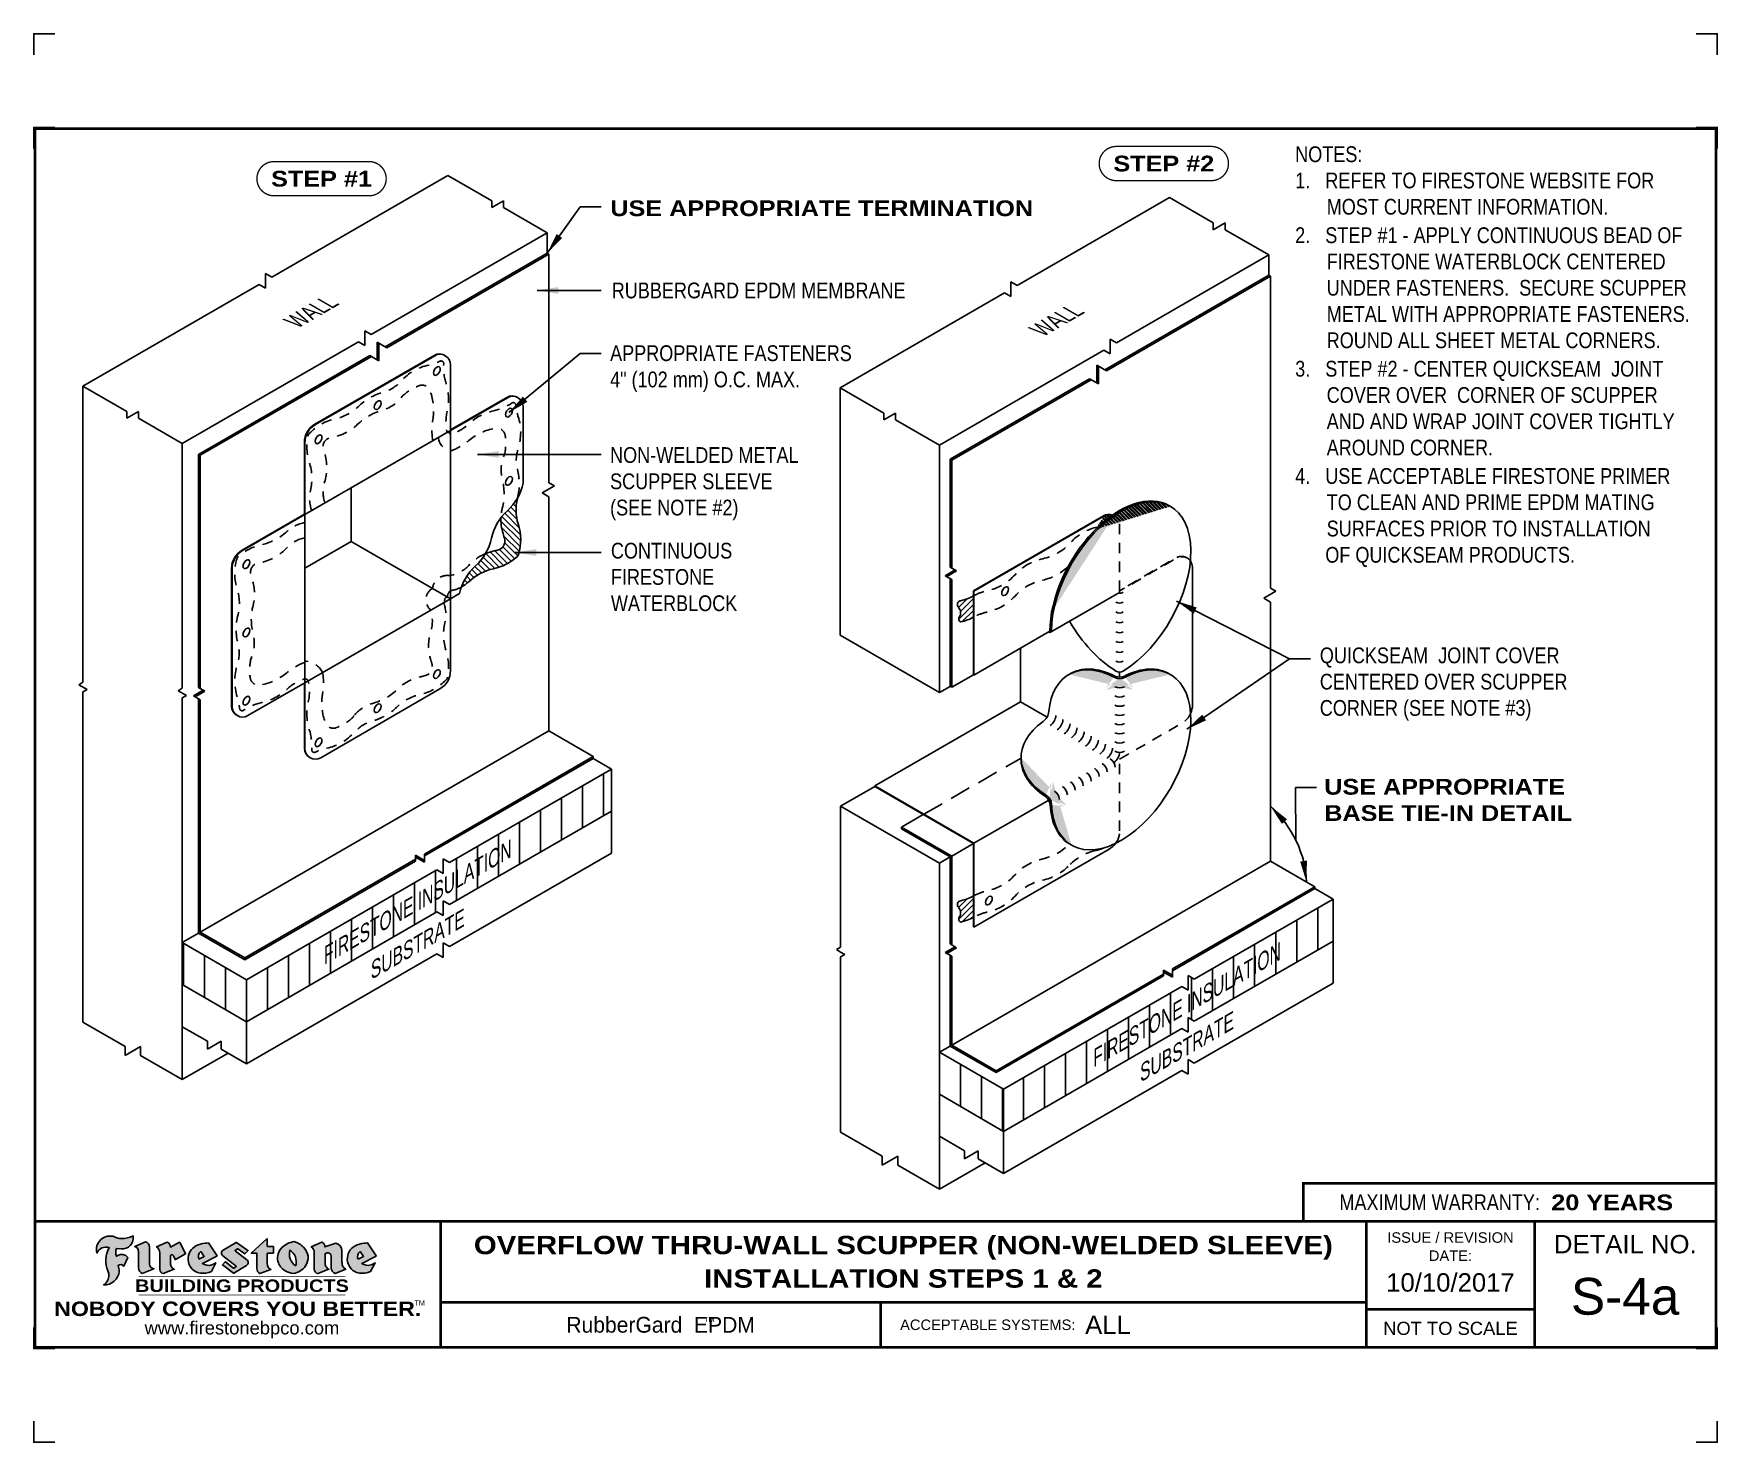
# Model space of a CAD drawing. Header units: inches. Extents: x 255.4 to 275.5, y 38.5 to 55.2.
import ezdxf
from ezdxf.enums import TextEntityAlignment as Align

# ---------------------------------------------------------------- set-up
doc = ezdxf.new("R2010")
doc.units = ezdxf.units.IN
doc.header["$MEASUREMENT"] = 0
doc.linetypes.add('HIDDEN', pattern=[0.375, 0.25, -0.125])
doc.linetypes.add('HIDDEN2', pattern=[0.1875, 0.125, -0.0625])
doc.layers.get('0').update_dxf_attribs({"linetype": 'CONTINUOUS'})
doc.layers.get('DEFPOINTS').update_dxf_attribs({"linetype": 'CONTINUOUS'})
for name, color, linetype in [('FSBP-ACCESSORY-OTHER', 7, 'CONTINUOUS'), ('FSBP-ANNO-NOTE', 7, 'CONTINUOUS'), ('FSBP-INSULATION', 7, 'CONTINUOUS'), ('FSBP-MEMBRANE', 7, 'CONTINUOUS'), ('FSBP-SEALANTS', 1, 'CONTINUOUS'), ('FSBP-SUBSTRATE-GENERIC', 9, 'CONTINUOUS'), ('FSBP-TTLB', 7, 'CONTINUOUS'), ('FSBP-TTLB-BORDER', 7, 'CONTINUOUS'), ('FSBP-TTLB-TEXT', 7, 'CONTINUOUS'), ('FSBP-WALL-CURB', 9, 'CONTINUOUS')]:
    doc.layers.add(name, color=color, linetype=linetype)
doc.styles.add('FSBP_ARIAL', font='arial.ttf')
doc.styles.add('FSBP_ARIAL_BOLD', font='')
doc.styles.add('FSBP_ARIAL_NAR', font='ARIALN.TTF')
doc.styles.add('FSBP_BANKGOTHIC', font='bgothm.ttf')
doc.styles.get('FSBP_ARIAL_BOLD').set_extended_font_data('Arial Black')
doc.dimstyles.new('FSBP-LEADER', dxfattribs={"dimtxt": 0.1875, "dimasz": 0.25, "dimexe": 0.0625, "dimexo": 0.125, "dimgap": 0.125, "dimtad": 0, "dimtih": 1, "dimtoh": 1, "dimdec": 4, "dimzin": 0, "dimdsep": 46, "dimlunit": 4, "dimtxsty": 'FSBP_ARIAL_NAR', "dimcen": 0.09375, "dimclrd": 256, "dimclre": 256, "dimclrt": 256, "dimadec": 0, "dimazin": 0, "dimtfac": 1, "dimtdec": 4, "dimtofl": 0, "dimtmove": 0, "dimatfit": 3, "dimfxl": 0, "dimtolj": 1, "dimtzin": 0, "dimlwd": -1, "dimlwe": -1, "dimarcsym": 0})
pattern_1 = [(135, (5.684341886080801e-14, 7.105427357601002e-15), (-0.02209708691207961, -0.02209708691207961), []), (135, (-0.01562499999994316, 7.105427357601002e-15), (-0.02209708691207961, -0.02209708691207961), [])]

msp = doc.modelspace()

# ---------------------------------------------------------------- texts
at = {"layer": 'FSBP-ANNO-NOTE', "style": 'FSBP_ARIAL_BOLD'}
for s, p in [('STEP #2', (268.8930785914017, 53.6663842748663)), ('STEP #1', (258.8720241597434, 53.48622679590605))]:
    msp.add_text(s, height=0.1875, dxfattribs=at).set_placement(p, align=Align.MIDDLE_CENTER)
at = {"layer": 'FSBP-ANNO-NOTE', "style": 'FSBP_ARIAL_NAR'}
msp.add_text('RUBBERGARD EPDM MEMBRANE', height=0.1875, dxfattribs=at).set_placement((262.324688828362, 52.15623628769315), align=Align.MIDDLE_LEFT)
at = {"layer": 'FSBP-ANNO-NOTE', "linetype": 'Continuous', "style": 'FSBP_ARIAL_NAR'}
for s, oblique, p in [('WALL', 329.9999999999999, (258.7953063748929, 51.92948699021302)), ('SUBSTRATE', 30, (259.9703694810604, 44.35452382688651))]:
    msp.add_text(s, height=0.1875, rotation=30.00000000000089, dxfattribs=dict(at, oblique=oblique)).set_placement(p, align=Align.MIDDLE_CENTER)
for s, oblique, p in [('WALL', 329.9999999999999, (267.6637745290169, 51.82953619481691)), ('SUBSTRATE', 30, (269.1223241990843, 43.13357608632982))]:
    msp.add_text(s, height=0.1875, rotation=30.00000000000054, dxfattribs=dict(at, oblique=oblique)).set_placement(p, align=Align.MIDDLE)
at = {"layer": 'FSBP-ANNO-NOTE', "style": 'FSBP_ARIAL_NAR', "oblique": 30}
msp.add_text('FIRESTONE INSULATION', height=0.1875, rotation=30.00000000000089, dxfattribs=at).set_placement((259.9703694810604, 44.85452382688651), align=Align.MIDDLE_CENTER)
msp.add_text('FIRESTONE INSULATION', height=0.1875, rotation=30.00000000000054, dxfattribs=at).set_placement((269.1223241990843, 43.63357608632982), align=Align.MIDDLE)
at = {"layer": 'FSBP-ANNO-NOTE', "char_height": 0.1875, "attachment_point": 1}
for s, width, heights, insert, style in [('\\A1;NOTES:\\P1.   REFER TO FIRESTONE WEBSITE FOR \\P{\\W6.27837; }MOST CURRENT INFORMATION.\\P{\\H0.08333x;\\W9.4179;        \\W1;\\P}2.   STEP #1 - APPLY CONTINUOUS BEAD OF \\P{\\W6.27837; }FIRESTONE WATERBLOCK CENTERED \\P{\\W6.27837; }UNDER FASTENERS.  SECURE SCUPPER \\P{\\W6.27837; }METAL WITH APPROPRIATE FASTENERS. \\P{\\W6.27837; }ROUND ALL SHEET METAL CORNERS.\\P{\\H0.08333x;\\P}3.   STEP #2 - CENTER QUICKSEAM  JOINT \\P{\\W6.27837; }COVER OVER  CORNER OF SCUPPER \\P{\\W6.27837; }AND AND WRAP JOINT COVER TIGHTLY \\P{\\W6.27837; }AROUND CORNER.\\P{\\H0.08333x;\\P}4.   USE ACCEPTABLE FIRESTONE PRIMER \\P{\\W6.27837; }TO CLEAN AND PRIME EPDM MATING \\P{\\W6.27837; }SURFACES PRIOR TO INSTALLATION \\P      OF QUICKSEAM PRODUCTS.', 4.751338998084975, [5.436053319484948], (270.4558476155362, 53.87110703240251), 'FSBP_ARIAL_NAR'), ('USE APPROPRIATE TERMINATION', 6.975034377057455, [0.3215353490195412], (262.3079274438319, 53.22804205606553), 'FSBP_ARIAL_BOLD'), ('APPROPRIATE FASTENERS\\P4" (102 mm) O.C. MAX.', 2.95149047385712, [0.6160390382774494], (262.3051332275535, 51.50363226560099), 'FSBP_ARIAL_NAR'), ('NON-WELDED METAL SCUPPER SLEEVE \\P(SEE NOTE #2)', 2.296212281980843, [0.9926426419915515], (262.3046879454886, 50.29174673544903), 'FSBP_ARIAL_NAR'), ('CONTINUOUS \\PFIRESTONE \\PWATERBLOCK', 1.565753607104853, [0.9486114987630572], (262.3146529021578, 49.15364675153313), 'FSBP_ARIAL_NAR'), ('QUICKSEAM  JOINT COVER CENTERED OVER SCUPPER CORNER (SEE NOTE #3)', 3.02933453685182, [1.211936382960438], (270.7490402040622, 47.907877241048), 'FSBP_ARIAL_NAR'), ('USE APPROPRIATE \\PBASE TIE-IN DETAIL', 2.912362108709203, [0.5753045085730264], (270.8013324690521, 46.34415340373736), 'FSBP_ARIAL_BOLD')]:
    msp.add_mtext_dynamic_manual_height_columns(s, width=width, gutter_width=5, heights=heights, dxfattribs=dict(at, insert=insert, style=style))

# ---------------------------------------------------------------- blocks, each defined once
blk = doc.blocks.new('TTLB-EPDM_2')
at = {"layer": 'FSBP-TTLB-TEXT'}
h = blk.add_hatch(color=1, dxfattribs=at)
edge = h.paths.add_edge_path()
edge.add_arc((1.037309769669573, -0.1982514792917306), 0.1319107607348553, 264.0410451462098, 370.3106169565175)
edge.add_arc((1.027551646585694, 0.1214293576525799), 0.3273056962876235, 270.05058356628535, 295.23459397187514, ccw=False)
edge.add_arc((1.022801957313345, -0.06680179986895154), 0.1391656561713503, 249.3281275763668, 272.0749124149863, ccw=False)
edge.add_line((0.9736743133014443, -0.1970076156048179), (0.9474927838574558, -0.1852745150568325))
edge.add_arc((0.8939498971398288, -0.3394262635682071), 0.1631857907024099, 70.84590087378872, 194.3325259843273)
edge.add_arc((0.8444260109029493, -0.4259936440910768), 0.1179914261095279, 70.96950098067128, 156.9641407594482, ccw=False)
edge.add_arc((1.153141409296894, -0.4684497516079468), 0.3110405457095052, 150.3231137483159, 203.2084295854517)
edge.add_arc((0.7562495500622943, -0.6412608153899899), 0.1218587156617311, 0.8849157075190988, 24.34668939894999, ccw=False)
edge.add_arc((0.7493781665697374, -0.6475258110744375), 0.1289731377238325, -58.36655102076742, 3.6216782311386737, ccw=False)
edge.add_arc((0.8256699029544474, -0.5792158350996106), 0.1783301886510354, 267.2205474105585, 354.1381621173521)
edge.add_arc((0.7903121048625305, -0.6011409294291745), 0.212787892960859, 0.9996158580669322, 21.00503380861244)
edge.add_arc((1.01880712263941, -0.5666691048185161), 0.05136395668415847, 40.82117713173261, 125.52727787225791, ccw=False)
edge.add_line((1.057676976260041, -0.5330924682126437), (1.102776947655911, -0.4308018311949837))
edge.add_arc((1.040858222524664, -0.4699705673995949), 0.07326744446031509, 32.31675181867256, 66.31481236598174)
edge.add_arc((1.032262518825329, -0.5063316993097662), 0.1102246948011782, 69.8179132332389, 125.254734720681)
edge.add_arc((1.127708877207287, -0.368959353531244), 0.1659710644737306, 164.1569669952081, 196.5811013160487, ccw=False)
edge.add_line((0.9680425188342383, -0.3236487780942383), (1.023615334387159, -0.3294494641845773))
h = blk.add_hatch(color=1, dxfattribs=at)
edge = h.paths.add_edge_path()
edge.add_line((1.275239419159561, -0.6223407783464694), (1.415345367376062, -0.5660418822574371))
edge.add_arc((1.421019305783958, -0.5090099247487757), 0.05731350411836949, 181.9717871001989, 264.31851000495806, ccw=False)
edge.add_line((1.363739737527226, -0.5109819325197265), (1.363412352251203, -0.3102363679013962))
edge.add_arc((1.294263659668751, -0.3103491388303989), 0.06914878453844908, 0.0934405599591014, 72.42834396969012)
edge.add_line((1.315139561173908, -0.2444268274366692), (1.186839444240604, -0.3024209471341379))
edge.add_arc((1.175246268095289, -0.3585110609420917), 0.05727567197445628, -0.017399788185912257, 78.322067691347, ccw=False)
edge.add_line((1.232521937428658, -0.3585284546236807), (1.232574268422297, -0.555126496687123))
edge.add_arc((1.305699496415486, -0.5558575689677219), 0.07312888236350451, 179.4272023230205, 245.3845503102953)
h = blk.add_hatch(color=1, dxfattribs=at)
edge = h.paths.add_edge_path()
edge.add_line((1.792026821926584, -0.3839679064720229), (1.722158956877934, -0.2518542302253621))
edge.add_arc((1.720119655279638, -0.2529327078887852), 0.002306916790721817, 27.87197133405656, 117.3766794470751)
edge.add_line((1.719058846382097, -0.250884159729182), (1.610638460368705, -0.3070279753467702))
edge.add_arc((1.547088841662962, -0.3061026658494403), 0.06355635479880145, 359.165808011073, 425.8793658831422)
edge.add_line((1.573061729235633, -0.2480956029480268), (1.446879247402876, -0.3051325108639702))
edge.add_arc((1.407812067100189, -0.370357133046621), 0.07602957263902092, -3.441403975725109, 59.07992244284969, ccw=False)
edge.add_line((1.483704536400296, -0.3749210150788969), (1.483704536400296, -0.5723838140635706))
edge.add_arc((1.54053746518044, -0.568254406115083), 0.05698275005415228, 184.1557352478595, 255.3066498366543)
edge.add_line((1.526084036778343, -0.6233736605654059), (1.657291340682093, -0.570650514527486))
edge.add_arc((1.688298576827198, -0.5021390388423987), 0.0752015358480571, 207.5160880841914, 245.649226723163, ccw=False)
edge.add_arc((1.721050197024907, -0.4914488168456328), 0.1093332836229113, 179.4823365255141, 204.5537900001094, ccw=False)
edge.add_line((1.611721375809452, -0.4904610114968335), (1.611721375809452, -0.4126404716788983))
edge.add_arc((1.628589765097195, -0.414159299036043), 0.01693662875851176, 28.356188110622725, 174.8549701683585, ccw=False)
edge.add_arc((1.627340435522395, -0.4197189881350504), 0.02111886817708033, 22.216893572439517, 40.10213956426492, ccw=False)
edge.add_line((1.646891420738257, -0.4117336534413738), (1.666638796144639, -0.4549750258192233))
edge.add_arc((1.668737246926742, -0.4540167099035481), 0.002306916790685496, 204.545128184284, 299.6323508190091)
edge.add_line((1.669877862091766, -0.4560219186518992), (1.791128135493295, -0.3870515928837648))
edge.add_line((1.791128135493295, -0.3870515928837648), (1.792026821926584, -0.3839679064720229))
h = blk.add_hatch(color=1, dxfattribs=at)
h.paths.add_polyline_path([(2.063388732080512, -0.2583237030618903, 0.02524281661523788), (2.025024361750752, -0.2610532129309178, 0.1213611957758757), (1.901773912052249, -0.3008158885520373, 0.6151668103976068), (1.93274136141747, -0.6099060679591872, 0.05306812109568645), (1.967936229862175, -0.617865745600497, 0.1150932231766138), (2.099126721549737, -0.5994933789882708), (2.151195569562105, -0.4944891916583316, -0.08755405562188731), (2.104230609512001, -0.5187113292177372, -0.265591761123442), (1.992692314386659, -0.5010701623316862), (2.165347897647223, -0.4141184325909109, 0.4518949533370738), (2.166222728871162, -0.4107679608846269)])
h.paths.add_polyline_path([(2.014217313945437, -0.4188965037300676), (1.951113654018855, -0.4515330109460507, -0.3720533890450154), (1.973177450672722, -0.3607130665457561)], flags=16)
h = blk.add_hatch(color=1, dxfattribs=at)
edge = h.paths.add_edge_path()
edge.add_arc((2.260407392426802, -0.3775796671688782), 0.04152450223225729, 123.20805433950699, 232.2027298779723, ccw=False)
edge.add_line((2.237665217914071, -0.3428366421988329), (2.393535971665983, -0.2540943745380986))
edge.add_arc((2.394677353533142, -0.2560991469722482), 0.002306916790741334, 55.64644466176611, 119.65426054492559, ccw=False)
edge.add_line((2.395979141996861, -0.2541946229174954), (2.531809646140459, -0.3470380726374032))
edge.add_arc((2.530468902927946, -0.3489153772789875), 0.002306916790700397, -42.731101238422525, 54.4661353739603, ccw=False)
edge.add_line((2.532163440279987, -0.3504807552658491), (2.498457913851155, -0.3869673252714421))
edge.add_arc((2.496763376499139, -0.3854019472845934), 0.002306916790672934, 233.7527076894875, 317.26889876138785, ccw=False)
edge.add_line((2.495399362263356, -0.38726241234572), (2.413849913492982, -0.3274738082119626))
edge.add_arc((2.412485899257181, -0.3293342732731342), 0.002306916790720064, 53.75270768979358, 124.4135619297835)
edge.add_line((2.41118211687575, -0.3274311136421062), (2.382933981293377, -0.346782838468144))
edge.add_arc((2.38423776367478, -0.3486859980991606), 0.002306916790694898, 124.4135619293799, 231.8459020253626)
edge.add_line((2.382812599816248, -0.3505000469010184), (2.519899969301207, -0.4581994452042721))
edge.add_arc((2.494247019847682, -0.4908523236374461), 0.04152450223225742, -55.21225898295222, 51.84590202520428, ccw=False)
edge.add_line((2.517938320565804, -0.5249552055672808), (2.364434947484597, -0.6179520922513717))
edge.add_arc((2.36323960192349, -0.6159790200102006), 0.002306916790726996, 233.2955624372927, 301.20872157023314, ccw=False)
edge.add_line((2.361860787187538, -0.6178285429225383), (2.231266621301074, -0.5204709167214361))
edge.add_arc((2.232647938930649, -0.5186232623475259), 0.002306916790697672, 135.5134179846393, 233.21798691998708, ccw=False)
edge.add_line((2.231002150870836, -0.5170067083764565), (2.262839375599356, -0.4845937328397696))
edge.add_arc((2.264485163659225, -0.4862102868108537), 0.002306916790748497, 53.0352839999411, 135.513417985369, ccw=False)
edge.add_line((2.265872365996302, -0.4843670465239001), (2.361834678328762, -0.5565872257804898))
edge.add_arc((2.363221880665761, -0.5547439854936304), 0.002306916790627066, 233.0352840000685, 302.2362632414394)
edge.add_line((2.36445241715569, -0.5566953042850713), (2.39428499383348, -0.5378823484768844))
edge.add_arc((2.393054457343549, -0.5359310296853765), 0.002306916790685166, 302.2362632406177, 412.2027298768422)
edge.add_line((2.394468296066179, -0.5341081404551886), (2.234958295420142, -0.4103916733127022))
h = blk.add_hatch(color=1, dxfattribs=at)
edge = h.paths.add_edge_path()
edge.add_line((2.763460561272041, -0.2072496393923444), (2.763460561272041, -0.2969520779963801))
edge.add_arc((2.765767478062699, -0.2969520779963943), 0.00230691679065842, 179.9999999996471, 269.9999999996471)
edge.add_line((2.765767478062685, -0.2992589947870528), (2.835417693520355, -0.2992589947870528))
edge.add_arc((2.835417693520355, -0.3015659115777538), 0.002306916790701052, 0, 90, ccw=False)
edge.add_line((2.837724610311056, -0.3015659115777538), (2.837724610311056, -0.3790761307453892))
edge.add_arc((2.83541769352037, -0.3790761307453749), 0.002306916790686842, 269.99999999964706, 359.99999999964706, ccw=False)
edge.add_line((2.835417693520355, -0.3813830475360618), (2.765767478062685, -0.3813830475360618))
edge.add_arc((2.765767478062699, -0.3836899643267202), 0.00230691679065842, 90.00000000035294, 180.0000000003529)
edge.add_line((2.763460561272041, -0.3836899643267344), (2.763460561272041, -0.5033995910642801))
edge.add_arc((2.836735953378943, -0.5071368822038516), 0.07337063740681413, 177.0802527808789, 245.3249543133826)
edge.add_line((2.806105814540615, -0.5738080530967267), (2.674529557384915, -0.6226036013049594))
edge.add_arc((2.708610405062069, -0.564298408791804), 0.06753517344606039, 177.0345319916277, 239.6926428024901, ccw=False)
edge.add_line((2.641165668230087, -0.560804539009709), (2.641165668230087, -0.3836899643267344))
edge.add_arc((2.638858751439429, -0.3836899643267202), 0.00230691679065842, 359.9999999996471, 449.999999999647)
edge.add_line((2.638858751439443, -0.3813830475360618), (2.572857950769389, -0.3813830475360618))
edge.add_line((2.572857950769389, -0.3813830475360618), (2.763460561272041, -0.2072496393923444))
h = blk.add_hatch(color=1, dxfattribs=at)
edge = h.paths.add_edge_path(flags=16)
edge.add_arc((2.940363509127394, -0.4847985213681437), 0.1684614578629418, 344.5558804047865, 417.0140046669545)
edge.add_arc((3.194458079644619, -0.3883534532477785), 0.1684614578629414, 164.5558804047864, 237.0140046669546)
edge = h.paths.add_edge_path()
edge.add_arc((3.069375116502199, -0.4399344555144872), 0.1828726885096673, 136.0914512150047, 191.213418978326)
edge.add_arc((3.064939550433406, -0.4318234379590333), 0.1803148804748503, 194.0167254156723, 240.6663730831859)
edge.add_arc((3.098047041778981, -0.3845058757092554), 0.2378525180183701, 239.2975390661776, 264.2889872773176)
edge.add_arc((3.04884478212623, -0.4190232383793012), 0.203760689247156, 277.1986764832036, 326.503572961274)
edge.add_arc((3.077739326803546, -0.4341046616465112), 0.171374865791709, 325.3768876809902, 406.3828327799087)
edge.add_arc((3.011839488065919, -0.4896144380417797), 0.2571945645850002, 44.28462553519766, 73.82901434867304)
edge.add_arc((3.117152499586992, -0.4983433120546693), 0.2579560664039132, 97.50292863483666, 134.1039137579027)
h = blk.add_hatch(color=1, dxfattribs=at)
edge = h.paths.add_edge_path()
edge.add_line((3.322690228557462, -0.5721896537377091), (3.322690228557462, -0.3749210150788969))
edge.add_arc((3.246797759257384, -0.3703571330465745), 0.076029572638996, 356.5585960242387, 419.0799224428129)
edge.add_line((3.285864939560099, -0.3051325108639702), (3.412047421392799, -0.2480956029480268))
edge.add_arc((3.386074533820159, -0.3061026658494941), 0.06355635479883807, 0.3962622833877276, 65.87936588318718, ccw=False)
edge.add_line((3.449629368605429, -0.3056631084210863), (3.580526418688805, -0.2593848434574539))
edge.add_arc((3.555744121700958, -0.3530904070730321), 0.09692726601172152, 2.366977007666776, 75.18615851992018, ccw=False)
edge.add_line((3.652588689330287, -0.3490873311063041), (3.652588689330287, -0.4883770011386872))
edge.add_arc((3.761877549389556, -0.4914934052703811), 0.1093332836229047, 178.3666365323574, 204.5537900000422)
edge.add_arc((3.729125929191727, -0.5021836272670953), 0.07520153584796169, 207.5160880841711, 245.2240541443093)
edge.add_line((3.697611150971852, -0.5704631245385627), (3.572585913552643, -0.6207021253773775))
edge.add_arc((3.59534718600759, -0.5526356419907701), 0.07177131519198746, 180.3328587115751, 251.51018566665869, ccw=False)
edge.add_line((3.523577081955409, -0.5530525936986663), (3.523577081955409, -0.4153032515383615))
edge.add_arc((3.486319529276879, -0.4148773504126441), 0.0372599868942854, 359.3450650296066, 449.0500281941028)
edge.add_arc((3.482769874121713, -0.4419622099033496), 0.06447454900600783, 86.29402372314017, 119.8211331593848)
edge.add_line((3.450707067966732, -0.3860252459975726), (3.450707067966732, -0.4904610114968335))
edge.add_arc((3.560035889182251, -0.491448816845647), 0.1093332836229751, 179.4823365255069, 204.5537900001023)
edge.add_arc((3.527284268984408, -0.5021390388424952), 0.07520153584796385, 207.5160880841699, 245.6492267231416)
edge.add_line((3.496277032839316, -0.570650514527486), (3.365069728935509, -0.6233736605654059))
edge.add_arc((3.37950248606194, -0.5682868177318081), 0.05694615642555727, 183.9298782390169, 255.318496325343, ccw=False)
h = blk.add_hatch(color=1, dxfattribs=at)
h.paths.add_polyline_path([(3.957695472291277, -0.2583237030618903, 0.02524281661523822), (3.919331101961575, -0.2610532129309178, 0.1085638477195505), (3.807890832595604, -0.2939221658134414, 0.6425897848490651), (3.827048101628293, -0.6099060679591872, 0.05306812109569052), (3.862242970072884, -0.617865745600497, 0.1150932231766133), (3.993433461760503, -0.5994933789882708), (4.045502309772871, -0.4944891916583316, -0.08755405562189084), (3.998537349722767, -0.5187113292177372, -0.2655917611234366), (3.886999054597368, -0.5010701623316862), (4.059654637857989, -0.4141184325909109, 0.4518949533370731), (4.060529469081928, -0.4107679608846269)])
h.paths.add_polyline_path([(3.90852405415626, -0.4188965037300676), (3.845420394229677, -0.4515330109460507, -0.3720533890450147), (3.867484190883488, -0.3607130665457561)], flags=16)
at = {"layer": 'DEFPOINTS', "linetype": 'Continuous', "ltscale": 1.75}
for points in [[(-0.015625, 13.88083333333333), (-0.015625, 14.13083333333333), (0.234375, 14.13083333333333)], [(20.01562500000003, 13.88083333333333), (20.01562500000003, 14.13083333333333), (19.76562500000003, 14.13083333333333)], [(-0.015625, -2.380833333333342), (-0.015625, -2.630833333333342), (0.234375, -2.630833333333342)], [(20.01562500000003, -2.380833333333342), (20.01562500000003, -2.630833333333342), (19.76562500000003, -2.630833333333342)]]:
    blk.add_lwpolyline(points, dxfattribs=at)
at = {"layer": 'DEFPOINTS', "color": 1}
for points in [[(0.234375, 13.015625), (-0.015625, 13.015625), (-0.015625, 12.765625)], [(20.015625, 12.765625), (20.015625, 13.015625), (19.765625, 13.015625)], [(0.234375, -1.515625), (-0.015625, -1.515625), (-0.015625, -1.265625)], [(20.015625, -1.265625), (20.015625, -1.515625), (19.765625, -1.515625)]]:
    blk.add_lwpolyline(points, dxfattribs=at)
at = {"layer": 'FSBP-TTLB', "const_width": 0.03125}
blk.add_lwpolyline([(15.09028770518938, 0), (20, 0), (20, 0.4512598240669945), (15.09028770518938, 0.4512598240669945)], close=True, dxfattribs=at)
for points in [[(0, 0), (0, -1.5), (20, -1.5), (20, 0), (0, 0)], [(4.825208527206769, 0), (4.825208527206769, -0.9643749050531198)], [(15.84028770518938, 0), (15.84028770518938, -0.9643749050531198)], [(17.84110496735593, 0), (17.84110496735593, -1.5)], [(20, 0), (20, -1.5)], [(4.825208527206769, -0.9643749050531198), (15.84028770518938, -0.9643749050531198)], [(4.825208527206769, -0.9643749050531198), (4.825208527206769, -1.5)], [(15.84028770518938, -0.9643749050531198), (15.84028770518938, -1.5)], [(15.84028770518938, -1.048740175933006), (17.84110496735593, -1.048740175933006)]]:
    blk.add_lwpolyline(points, dxfattribs=at)
at = {"layer": 'FSBP-TTLB-BORDER', "const_width": 0.03125}
blk.add_lwpolyline([(20, 0), (20, 13), (0, 13), (0, 0)], dxfattribs=at)
at = {"layer": 'FSBP-TTLB-TEXT', "color": 1}
blk.add_line((0.7358432058323388, -0.379822754145593), (0.7358432058323388, -0.379822754145593), dxfattribs=at)
for points in [[(1.023615323725323, -0.3294494630716969, 0.5000510906601082), (1.167090420776901, -0.1746414942047778, -0.1103304102359608), (1.027840608309816, -0.2058762110801382, -0.09957876667165425), (0.9736743133014443, -0.1970076156048179), (0.9474927838574558, -0.1852745150568325, 0.5978159689075124), (0.7358432058323388, -0.379822754145593, -0.3938834584182213), (0.8828996422548698, -0.3144510229727047, 0.2349406564350952), (0.86727108227484, -0.5910237178633082, -0.1027304183841549), (0.8780937320133262, -0.6393788197974146, -0.2772692352614086), (0.8170223912655956, -0.7573362346216896, 0.3985429150902959), (1.003067614090241, -0.5974286950643517, 0.0875124847930418), (0.9889600163401155, -0.5248671157293501, -0.3874031597924062), (1.057676976260041, -0.5330924682126437), (1.102776947655911, -0.4308018311949837, 0.1494423498871741), (1.07029056398062, -0.4028746979725923, 0.2467195073738216), (0.9686394281704906, -0.4163228904100862, -0.1424285161541127), (0.9680425188342383, -0.3236487780942383), (1.023615334387159, -0.3294494641845773)], [(2.166222728871162, -0.4107679608846269), (2.063388732080512, -0.2583237030618903, 0.02524281661523788), (2.025024361750752, -0.2610532129309178, 0.1085638477195265), (1.913584092384895, -0.2939221658134414, 0.6425897848491228), (1.93274136141747, -0.6099060679591872, 0.05306812109568648), (1.967936229862175, -0.617865745600497, 0.1150932231766137), (2.099126721549737, -0.5994933789882708), (2.151195569562105, -0.4944891916583316, -0.0875540556218873), (2.104230609512001, -0.5187113292177372, -0.2655917611234418), (1.992692314386659, -0.5010701623316862), (2.165347897647223, -0.4141184325909109)], [(2.763460561272041, -0.2072496393923444), (2.763460561272041, -0.2969520779963801, 0.4142135623730958), (2.765767478062685, -0.2992589947870528), (2.835417693520355, -0.2992589947870528, -0.414213562373095), (2.837724610311056, -0.3015659115777538), (2.837724610311056, -0.3790761307453892, -0.4142135623730938), (2.835417693520355, -0.3813830475360618), (2.765767478062685, -0.3813830475360618, 0.4142135623730958), (2.763460561272041, -0.3836899643267344), (2.763460561272041, -0.5033995910642801, 0.3068985753588853), (2.806105814540615, -0.5738080530967267), (2.674529557384915, -0.6226036013049594, -0.2804194150632976), (2.641165668230087, -0.560804539009709), (2.641165668230087, -0.3836899643267344, 0.414213562373095), (2.638858751439443, -0.3813830475360618), (2.572857950769389, -0.3813830475360618), (2.763460561272041, -0.2072496393923444)], [(4.060529469081928, -0.4107679608846269), (3.957695472291277, -0.2583237030618903, 0.02524281661523788), (3.919331101961575, -0.2610532129309178, 0.1085638477195265), (3.807890832595604, -0.2939221658134414, 0.6425897848491228), (3.827048101628293, -0.6099060679591872, 0.05306812109568648), (3.862242970072884, -0.617865745600497, 0.1150932231766137), (3.993433461760503, -0.5994933789882708), (4.045502309772871, -0.4944891916583316, -0.0875540556218873), (3.998537349722767, -0.5187113292177372, -0.2655917611234418), (3.886999054597368, -0.5010701623316862), (4.059654637857989, -0.4141184325909109)], [(4.059654637857989, -0.4141184325909109, 0.4518949533370731), (4.060529469081928, -0.4107679608846269, 0.4518949533370731)]]:
    blk.add_lwpolyline(points, format="xyb", dxfattribs=at)
for points in [[(1.275239419159561, -0.6223407783464694), (1.415345367376062, -0.5660418822574371, -0.3756100036733062), (1.363739737527226, -0.5109819325197265), (1.363412352251203, -0.3102363679013962, 0.3265360292958048), (1.315139561173908, -0.2444268274366692), (1.186839444240604, -0.3024209471341379, -0.3557863980845349), (1.232521937428658, -0.3585284546236807), (1.232574268422297, -0.555126496687123, 0.2960110723418457)], [(1.792026821926584, -0.3839679064720229), (1.722158956877934, -0.2518542302253621, 0.4116839150163434), (1.719058846382097, -0.250884159729182), (1.610638460368705, -0.3070279753467702, 0.2996033003794034), (1.573061729235633, -0.2480956029480268), (1.446879247402876, -0.3051325108639702, -0.2797757560995365), (1.483704536400296, -0.3749210150788969), (1.483704536400296, -0.5723838140635706, 0.320828638474519), (1.526084036778343, -0.6233736605654059), (1.657291340682093, -0.570650514527486, -0.1679398621276611), (1.621603752698661, -0.5368819723450571, -0.1098333365370753), (1.611721375809452, -0.4904610114968335), (1.611721375809452, -0.4126404716788983, -0.743334502655012), (1.64349420176768, -0.4061152228778298, -0.07819791644735608), (1.646891420738257, -0.4117336534413738), (1.666638796144639, -0.4549750258192233, 0.4404648714563479), (1.669877862091766, -0.4560219186518992), (1.791128135493295, -0.3870515928837648)], [(1.951113654018855, -0.4515330109460507), (2.014217313945437, -0.4188965037300676), (1.973177450672722, -0.3607130665457561, 0.3720533890450154)], [(2.234958295420142, -0.4103916733127022, -0.5150044486718882), (2.237665217914071, -0.3428366421988329), (2.393535971665983, -0.2540943745380986, -0.2867822934100265), (2.395979141996861, -0.2541946229174954), (2.531809646140459, -0.3470380726374032, -0.4515027974650387), (2.532163440279987, -0.3504807552658491), (2.498457913851155, -0.3869673252714421, -0.3814439164929681), (2.495399362263356, -0.38726241234572), (2.413849913492982, -0.3274738082119626, 0.3184718635035665), (2.41118211687575, -0.3274311136421062), (2.382933981293377, -0.346782838468144, 0.5064094529656681), (2.382812599816248, -0.3505000469010184), (2.519899969301207, -0.4581994452042721, -0.5043597839115849), (2.517938320565804, -0.5249552055672808), (2.364434947484597, -0.6179520922513717, -0.3053163970316367), (2.361860787187538, -0.6178285429225383), (2.231266621301074, -0.5204709167214361, -0.4541703869768119), (2.231002150870836, -0.5170067083764565), (2.262839375599356, -0.4845937328397696, -0.3762644290664977), (2.265872365996302, -0.4843670465239001), (2.361834678328762, -0.5565872257804898, 0.3114700032088108), (2.36445241715569, -0.5566953042850713), (2.39428499383348, -0.5378823484768844, 0.520381097387146), (2.394468296066179, -0.5341081404551886)], [(2.937624918725987, -0.3131105398334029, 0.2452625673097023), (2.889993533867141, -0.4754966266250307, 0.2064059665179019), (2.976604338974084, -0.5890186876871866, 0.1094800500670344), (3.074378098474654, -0.6211778035979165, 0.2185147641853038), (3.218764944843201, -0.5314757029352819, 0.3689489483072479), (3.195959963110113, -0.3100352223135445, 0.1296305888694145), (3.0834694040758, -0.242595816912754, 0.1610736375384317)], [(3.10274193015772, -0.5296595419651595, 0.3271311138286319), (3.032079658614293, -0.3434924326507627, 0.3271311138286322)], [(3.322690228557462, -0.5721896537377091), (3.322690228557462, -0.3749210150788969, 0.2797757560995341), (3.285864939560099, -0.3051325108639702), (3.412047421392799, -0.2480956029480268, -0.2937618496109166), (3.449629368605429, -0.3056631084210863), (3.580526418688805, -0.2593848434574539, -0.3288760160581939), (3.652588689330287, -0.3490873311063041), (3.652588689330287, -0.4883770011386872, 0.114762897203527), (3.662431105063263, -0.536926560769686, 0.166032965990522), (3.697611150971852, -0.5704631245385627), (3.572585913552643, -0.6207021253773775, -0.3209557512194564), (3.523577081955409, -0.5530525936986663), (3.523577081955409, -0.4153032515383615, 0.4127061514896111), (3.48693727661589, -0.3776224848030694, 0.1473421876160361), (3.450707067966732, -0.3860252459975726), (3.450707067966732, -0.4904610114968335, 0.1098333365370753), (3.460589444855941, -0.5368819723450855, 0.1679398621276611), (3.496277032839316, -0.570650514527486), (3.365069728935509, -0.6233736605654059, -0.3219729545308964), (3.322690228557462, -0.5721896537377091, 29.1476284739)], [(3.845420394229677, -0.4515330109460507), (3.90852405415626, -0.4188965037300676), (3.867484190883488, -0.3607130665457561, 0.3720533890450154)]]:
    blk.add_lwpolyline(points, format="xyb", close=True, dxfattribs=at)
at = {"layer": 'FSBP-TTLB-TEXT'}
for points, const_width in [([(1.233926579809207, -0.6584455781731435), (3.691229482685259, -0.6584455781731577)], 0.0078125), ([(1.233926579809207, -0.8761560960495984), (3.691229482685259, -0.8761560960495842)], 0.0078125), ([(10.06152282927678, -0.9643749050531198), (10.06152282927678, -1.5)], 0.03125)]:
    blk.add_lwpolyline(points, dxfattribs=dict(at, const_width=const_width))
at = {"layer": 'FSBP-TTLB-TEXT', "color": 1}
for centre, start, end in [((1.789987520328282, -0.3850463841354355), 299.6323508193319, 27.87197133380463), ((2.164310260790558, -0.412058050385383), 296.7304547840455, 34.00233684987403)]:
    blk.add_arc(centre, 0.00230691679068068, start, end, dxfattribs=at)
at = {"layer": 'FSBP-TTLB-TEXT', "style": 'FSBP_ARIAL_NAR'}
blk.add_text('MAXIMUM WARRANTY:', height=0.1875, dxfattribs=at).set_placement((17.90516569312837, 0.2256299120335257), align=Align.MIDDLE_RIGHT)
at = {"layer": 'FSBP-TTLB-TEXT'}
for s, height, style, p in [('ISSUE / REVISION', 0.125, 'FSBP_ARIAL', (16.84069633627263, -0.1938496373466023)), ('DETAIL NO.', 0.21875, 'FSBP_ARIAL', (18.92055248367797, -0.2724398367368792)), ('DATE:', 0.125, 'FSBP_ARIAL', (16.84069633627263, -0.409973105348854)), ('www.firestonebpco.com', 0.15625, 'FSBP_ARIAL', (2.462578031247233, -1.268657306740124)), ('RubberGard  EPDM', 0.1875, 'FSBP_BANKGOTHIC', (7.443365678241776, -1.23218745252656)), ('TM', 0.0625, 'FSBP_BANKGOTHIC', (8.023397742165457, -1.169706269210366)), ('NOT TO SCALE', 0.15625, 'FSBP_ARIAL', (16.84069633627263, -1.274370087966503))]:
    blk.add_text(s, height=height, dxfattribs=dict(at, style=style)).set_placement(p, align=Align.MIDDLE_CENTER)
at = {"layer": 'FSBP-TTLB-TEXT', "lineweight": 18, "style": 'FSBP_ARIAL_BOLD'}
blk.add_text('BUILDING PRODUCTS', height=0.1484375, dxfattribs=at).set_placement((2.462578031247233, -0.7673008371113639), align=Align.MIDDLE_CENTER)
at = {"layer": 'FSBP-TTLB-TEXT', "color": 1}
for s, height, style, p in [('NOBODY COVERS YOU BETTER.', 0.171875, 'FSBP_ARIAL_BOLD', (2.412604263603384, -1.041650450587369)), ('TM', 0.0625, 'FSBP_BANKGOTHIC', (4.576671173373001, -0.9725745042934193))]:
    blk.add_text(s, height=height, dxfattribs=dict(at, style=style)).set_placement(p, align=Align.MIDDLE_CENTER)
at = {"layer": 'FSBP-TTLB-TEXT', "style": 'FSBP_ARIAL'}
blk.add_text('ACCEPTABLE SYSTEMS:', height=0.125, dxfattribs=at).set_placement((10.29281281591562, -1.23218745252656), align=Align.MIDDLE_LEFT)
at = {"layer": 'FSBP-TTLB-TEXT'}
for tag, height, style, p in [('MAXIMUM_WARRANTY', 0.1875, 'FSBP_ARIAL_BOLD', (18.03987100774941, 0.2240244307510579)), ('ACCPT_SYSTEMS', 0.21875, 'FSBP_ARIAL', (12.49438170418193, -1.23218745252656))]:
    blk.add_attdef(tag, text='', height=height, dxfattribs=dict(at, style=style)).set_placement(p, align=Align.MIDDLE_LEFT)
for tag, height, style, p in [('DETAIL_DESCP_LINE_1', 0.21875, 'FSBP_ARIAL_BOLD', (10.33118450231211, -0.2831249841755152)), ('DETAIL_DESCP_LINE_2', 0.21875, 'FSBP_ARIAL_BOLD', (10.33118450231211, -0.6812499208775904)), ('ISSUE_REV_DATE', 0.21875, 'FSBP_ARIAL', (16.84069633627263, -0.7282559425942452)), ('DETAIL_NUMBER', 0.4375, 'FSBP_ARIAL', (18.91941590748775, -0.8931630692489421))]:
    blk.add_attdef(tag, text='', height=height, dxfattribs=dict(at, style=style)).set_placement(p, align=Align.MIDDLE_CENTER)

# ---------------------------------------------------------------- hatches: boundary and pattern name
at = {"layer": 'FSBP-ACCESSORY-OTHER'}
h = msp.add_hatch(dxfattribs=at)
h.set_pattern_fill('STEEL', color=256, scale=0.25, angle=90, style=0)
h.set_pattern_definition(pattern_1)
h.paths.add_polyline_path([(260.2187173936403, 51.38030025277412, -0.2596996519576828), (260.3403484946442, 51.38217660510387, 0.2762329012800598), (260.2120390763702, 51.38415598104744), (258.7924882688014, 50.56457794016943, 0.2679491924310545), (258.6674882688015, 50.34807158922334), (258.6674882688015, 49.49240915652075), (258.6741665860716, 49.4885534282472), (258.6741665860716, 50.34421586094993, -0.2679491924311477), (258.7991665860716, 50.56072221189606)])
h = msp.add_hatch(dxfattribs=at)
h.set_pattern_fill('STEEL', color=256, scale=0.25, angle=90, style=0)
h.set_pattern_definition(pattern_1)
h.paths.add_polyline_path([(261.0847427974248, 50.88030025277406, -0.2596996519576828), (261.2063738984287, 50.88217660510381, 0.2762329012800614), (261.0780644801546, 50.88415598104743), (260.4062173936403, 50.49626488479427), (260.4062173936403, 50.48855342824719)])
h = msp.add_hatch(dxfattribs=at)
h.set_pattern_fill('STEEL', color=256, scale=0.25, angle=90, style=0)
h.set_pattern_definition(pattern_1)
h.paths.add_polyline_path([(257.801462865017, 47.20891550746657, 0.276232901299927), (257.8673317640128, 47.09878597966386, -0.2596996519774554), (257.808141182287, 47.20505977919326), (257.808141182287, 48.8442158609499, -0.2679491924311921), (257.933141182287, 49.06072221189602), (258.6741665860715, 49.48855342824719), (258.6674882688014, 49.49240915652075), (257.9264628650169, 49.06457794016936, 0.2679491924310637), (257.801462865017, 48.84807158922325)])
h = msp.add_hatch(dxfattribs=at)
h.set_pattern_fill('STEEL', color=256, scale=0.25, angle=90, style=0)
h.set_pattern_definition([(135, (114.7236330759466, 25.63341921984609), (-0.02209708691207961, -0.02209708691207961), []), (135, (114.7080080759466, 25.63341921984609), (-0.02209708691207961, -0.02209708691207961), [])])
edge = h.paths.add_edge_path()
edge.add_arc((268.2425991671608, 49.36364788419746), 0.125000000000019, 72.41843503769633, 120.00000000000381, ccw=False)
edge.add_ellipse((268.3675991671607, 48.58015423514365), major_axis=(-0.5868569175417957, -1.016465997955643), ratio=0.5773502691896234, start_angle=230.9361826501993, end_angle=231.0339902643878, ccw=False)
edge.add_ellipse((268.3675991671607, 48.58015423514365), major_axis=(-0.5868569175417957, -1.016465997955643), ratio=0.5773502691896234, start_angle=179.1544548553084, end_angle=230.9361826501993)
edge.add_arc((268.2359208498909, 49.36750361247095), 0.1249999999999821, 68.48393775289273, 120.0000000000049)
edge.add_line((268.1734208498909, 49.47575678794398), (266.6279047201254, 48.58345263438692))
edge.add_line((266.6279047201254, 48.58345263438693), (266.6345830373953, 48.57959690611355))
edge.add_line((266.6345830373953, 48.57959690611355), (268.1800991671608, 49.47190105967053))
h = msp.add_hatch(dxfattribs=at)
h.set_pattern_fill('STEEL', color=256, scale=0.25, style=0)
h.set_pattern_definition([(45, (1.570232322773819, -34.33304593040651), (-0.02209708691207961, 0.02209708691207961), []), (45, (1.570232322773819, -34.31742093040651), (-0.02209708691207961, 0.02209708691207961), [])])
h.paths.add_polyline_path([(266.6345830373954, 48.57959690611357), (266.6279047201255, 48.58345263438699), (266.6279047201255, 47.58345263438713), (266.6345830373954, 47.57959690611361)])
h = msp.add_hatch(dxfattribs=at)
h.set_pattern_fill('STEEL', color=256, scale=0.25, style=0)
h.set_pattern_definition([(45, (1.570232322773791, -34.83304593040651), (-0.02209708691207961, 0.02209708691207961), []), (45, (1.570232322773791, -34.81742093040651), (-0.02209708691207961, 0.02209708691207961), [])])
h.paths.add_polyline_path([(266.6345830373953, 45.57959690611353), (266.0373937385908, 45.92438430853549), (266.0307154213208, 45.92052858026199), (266.6279047201254, 45.57574117783996), (266.6279047201254, 44.58345263438675), (266.6345830373953, 44.57959690611336)])
h.paths.add_polyline_path([(265.4530116941016, 46.26177743923088), (265.4530116941016, 46.2540659826839), (266.0307154213208, 45.92052858026199), (266.0373937385908, 45.92438430853549)])
at = {"layer": 'FSBP-INSULATION'}
h = msp.add_hatch(dxfattribs=at)
h.set_pattern_fill('LINE', color=256, scale=2, angle=90, style=0)
h.set_pattern_definition([(90, (-254.7721348638862, -269.0931468121047), (-0.25, 1.530757942277972e-17), [])])
h.paths.add_polyline_path([(262.3214772189082, 45.96201035477435), (262.3214772189082, 46.46201035477448), (260.392618721522, 45.34838338207989), (260.3174929469769, 45.39175726823657), (260.3174929469769, 45.21826172360993), (260.2423671724318, 45.26163560976657), (257.9789279493907, 43.95483836504972), (257.9789279493908, 43.45483836504956), (260.2423671724318, 44.76163560976644), (260.3174929469769, 44.71826172360976), (260.3174929469769, 44.89175726823638), (260.392618721522, 44.84838338207974)])
h.paths.add_polyline_path([(257.9789279493908, 43.4548383650495), (257.9789279493908, 43.95483836504957), (257.2148174117812, 44.39599778962913), (257.2148174117812, 43.89599778962879)])
h.paths.add_polyline_path([(258.8434691349082, 44.06828987497926), (261.2848337767352, 45.41313812436287), (261.2848337767352, 45.749195560637), (258.8434691349082, 44.40434731125339)], flags=24)
h = msp.add_hatch(dxfattribs=at)
h.set_pattern_fill('LINE', color=256, scale=2, angle=90, style=0)
h.set_pattern_definition([(90, (114.7236330759466, 25.63341921984609), (-0.25, 1.530757942277972e-17), [])])
h.paths.add_polyline_path([(269.1056787306221, 43.37396582063209), (269.1808045051671, 43.33059193447544), (269.1808045051671, 43.50408747910209), (269.2559302797123, 43.4607135929454), (270.9064268343711, 44.4136282230743), (270.9064268343711, 44.91362822307445), (269.2559302797122, 43.96071359294557), (269.1808045051671, 44.00408747910224), (269.1808045051671, 43.83059193447558), (269.1056787306221, 43.87396582063225), (266.9865770748785, 42.65050190924868), (266.9865770748785, 42.15050190924853)])
h.paths.add_polyline_path([(266.222466537269, 43.09166133382814), (266.2224665372689, 42.59166133382784), (266.9865770748785, 42.15050190924852), (266.9865770748785, 42.65050190924863)])
h.paths.add_polyline_path([(267.9954558276934, 42.84728675251153), (270.4368204695205, 44.19213500189512), (270.4368204695205, 44.52819243816926), (267.9954558276934, 43.18334418878566)], flags=24)
at = {"layer": 'FSBP-MEMBRANE'}
h = msp.add_hatch(color=256, dxfattribs=at)
h.paths.add_polyline_path([(261.5768522528838, 52.58938357833692), (261.5573666812987, 52.60063357833688), (259.6277048578362, 51.48654280511583), (259.6471904294211, 51.47529280511581)])
h.paths.add_polyline_path([(259.5516766340664, 51.53043772057519), (259.5321910624814, 51.54168772057515), (259.5321910624814, 51.33081117294732), (259.5516766340664, 51.31956117294736)])
h.paths.add_polyline_path([(259.4645659821133, 51.36985453130198), (259.445080410528, 51.38110453130194), (257.4097731340624, 50.20601932735109), (257.429258705648, 50.19476932735107)])
h = msp.add_hatch(color=256, dxfattribs=at)
h.paths.add_polyline_path([(266.3691936249895, 50.13607988809173), (266.3497080534042, 50.14732988809167), (266.3497080534042, 48.86445667264464), (266.3691936249895, 48.85320667264453)])
h.paths.add_polyline_path([(268.0291973646468, 51.09448349403844), (268.0097117930616, 51.10573349403849), (266.3497080534044, 50.14732988809157), (266.3691936249896, 50.13607988809165)])
h.paths.add_polyline_path([(268.1163080166002, 51.25506668331164), (268.0968224450151, 51.26631668331161), (268.0968224450151, 51.05544013568383), (268.1163080166002, 51.04419013568383)])
h.paths.add_polyline_path([(270.1618018683465, 52.3257432783245), (270.1423162967613, 52.33699327832456), (268.1923362403697, 51.21117176785243), (268.2118218119548, 51.19992176785241)])
h.paths.add_polyline_path([(266.428190628412, 48.81914473683727), (266.4087050568268, 48.83039473683729), (266.2907110499818, 48.76227086522265), (266.3101966215671, 48.7510208652226)])
h.paths.add_polyline_path([(266.3691936249895, 48.71695892941528), (266.3497080534042, 48.72820892941538), (266.3497080534042, 47.44533571396816), (266.3691936249895, 47.43408571396809)])
h = msp.add_hatch(color=256, dxfattribs=at)
h.paths.add_polyline_path([(257.4849789745047, 47.38945754008351), (257.4654934029195, 47.40070754008353), (257.3474993960747, 47.33258366846881), (257.3669849676597, 47.3213336684688)])
h.paths.add_polyline_path([(257.429258705648, 50.19476932735101), (257.4097731340624, 50.20601932735097), (257.4097731340624, 47.4328776523074), (257.429258705648, 47.42162765230721)])
h = msp.add_hatch(color=256, dxfattribs=at)
edge = h.paths.add_edge_path()
edge.add_ellipse((268.3849196752363, 48.57015423514363), major_axis=(-0.5868569175417959, -1.016465997955643), ratio=0.5773502691896234, start_angle=230.857946090482, end_angle=313.8041751773833, ccw=False)
edge.add_arc((268.2359208499759, 49.36750361241991), 0.1249999999999821, 58.995484607130095, 58.996129911568175, ccw=False)
edge.add_ellipse((268.3849196752363, 48.57015423514363), major_axis=(-0.5868569175417959, -1.016465997955643), ratio=0.5773502691896234, start_angle=180.8455451441963, end_angle=230.8513418765876, ccw=False)
edge.add_ellipse((268.3675991671607, 48.58015423514365), major_axis=(-0.5868569175417959, -1.016465997955643), ratio=0.5773502691896234, start_angle=179.1544548553084, end_angle=230.9361826501998)
edge.add_ellipse((268.3675991671607, 48.58015423514365), major_axis=(-0.5868569175417959, -1.016465997955643), ratio=0.5773502691896234, start_angle=230.9361826501998, end_angle=231.0339902643877)
edge.add_ellipse((268.3675991671607, 48.58015423514365), major_axis=(-0.5868569175417959, -1.016465997955643), ratio=0.5773502691896234, start_angle=231.0339902643877, end_angle=243.0430858753803)
edge.add_ellipse((268.3675991671607, 48.58015423514365), major_axis=(-0.5868569175417959, -1.016465997955643), ratio=0.5773502691896234, start_angle=243.0430858753803, end_angle=272.5218876250083)
edge.add_ellipse((268.3675991671607, 48.58015423514365), major_axis=(-0.5868569175417959, -1.016465997955643), ratio=0.5773502691896234, start_angle=272.5218876250083, end_angle=314.9999999999993)
edge.add_line((267.5376581552006, 48.10098756847697), (267.5203376471249, 48.09098756847693))
edge.add_line((267.5203376471249, 48.09098756847695), (267.5238415694992, 48.08896457795099))
edge.add_arc((267.5342582361657, 48.10700677386328), 0.02083333333333, 240.0000000006685, 299.5977759967569)
edge.add_line((267.5445479885769, 48.08889189674275), (267.5448013037349, 48.08903814831739))
edge.add_arc((267.5342582361656, 48.10700677386325), 0.02083333333333, 300.4022240098585, 359.0851136735081)
edge.add_ellipse((268.3849196752363, 48.57015423514363), major_axis=(-0.5868569175417959, -1.016465997955643), ratio=0.5773502691896234, start_angle=313.8041751773833, end_angle=314.063533510965, ccw=False)
h = msp.add_hatch(color=256, dxfattribs=at)
edge = h.paths.add_edge_path()
edge.add_ellipse((268.3849196752365, 46.57015423514365), major_axis=(-0.5868569175417955, -1.016465997955661), ratio=0.5773502691896317, start_angle=540.8455451420823, end_angle=582.2072345834747, ccw=False)
edge.add_ellipse((268.3675991671607, 46.58015423514365), major_axis=(-0.5868569175417955, -1.016465997955661), ratio=0.5773502691896318, start_angle=539.1544548557039, end_angle=581.1411655820242)
edge.add_arc((268.3675991671608, 47.68038945868707), 0.124999999999995, 243.4595169115361, 296.5404830909681, ccw=False)
edge.add_ellipse((268.3675991671608, 46.58015423514363), major_axis=(0.5868569175417991, -1.016465997955664), ratio=0.5773502691896301, start_angle=138.8588344179737, end_angle=180.8455451445107)
edge.add_ellipse((268.3502786590851, 46.57015423514363), major_axis=(0.5868569175417991, -1.016465997955664), ratio=0.5773502691896301, start_angle=137.7927654165082, end_angle=179.1544548558888, ccw=False)
edge.add_arc((268.3675991671609, 47.66155178815346), 0.1249999999999906, 242.4794885597534, 297.5205114462988)
msp.add_hatch(color=256, dxfattribs=at).paths.add_polyline_path([(257.4292587056476, 47.28537990907817), (257.4097731340624, 47.29662990907808), (257.4097731340624, 44.50855552836838), (257.957377320726, 44.19239610378882), (257.957377320726, 44.2148961037888), (257.4292587056478, 44.51980552836817)])
h = msp.add_hatch(color=256, dxfattribs=at)
h.paths.add_polyline_path([(262.1049708679619, 46.58701035477456), (262.1049708679619, 46.60951035477466), (260.0960602782482, 45.44966528502538), (260.0960602782482, 45.42716528502534)])
h.paths.add_polyline_path([(259.9906006941167, 45.435628292825), (259.9906006941167, 45.41312829282508), (260.0960602782482, 45.35224117353816), (260.0960602782482, 45.3747411735382)])
h.paths.add_polyline_path([(259.9906006941167, 45.36627816573859), (259.9906006941167, 45.38877816573851), (257.957377320726, 44.21489610378875), (257.957377320726, 44.19239610378877)])
h = msp.add_hatch(color=256, dxfattribs=at)
edge = h.paths.add_edge_path()
edge.add_ellipse((268.3675991671608, 46.60015423514363), major_axis=(-1.173713835083601, 0), ratio=0.5773502691896258, start_angle=360.84554511888814, end_angle=402.20723458347345, ccw=False)
edge.add_ellipse((268.3675991671608, 46.58015423514363), major_axis=(-1.173713835083601, 0), ratio=0.5773502691896258, start_angle=359.1544548302662, end_angle=401.1411655820236)
edge.add_arc((267.4147675134337, 46.03003662337201), 0.1249999999999955, 3.4595169083215183, 56.54048309259662, ccw=False)
edge.add_ellipse((268.3675991671607, 46.58015423514365), major_axis=(-0.5868569175417955, -1.016465997955661), ratio=0.5773502691896318, start_angle=318.8588344179722, end_angle=360.845545144361)
edge.add_ellipse((268.3849196752365, 46.57015423514365), major_axis=(-0.5868569175417955, -1.016465997955661), ratio=0.5773502691896317, start_angle=317.79276541651444, end_angle=359.154454857931, ccw=False)
edge.add_arc((267.4310814146639, 46.03945545863868), 0.1250000000000004, 2.479488559124939, 57.52051143948422)
h = msp.add_hatch(color=256, dxfattribs=at)
h.paths.add_polyline_path([(265.772004326185, 45.77116165984295), (265.772004326185, 45.74866165984285), (266.3497080534042, 45.4151242574209), (266.3497080534043, 44.38074812903573), (266.3691936249896, 44.36949812903567), (266.3691936249895, 45.42637425742102)])
h.paths.add_polyline_path([(266.428190628412, 44.33543619322838), (266.4087050568268, 44.34668619322841), (266.2907110499818, 44.27856232161374), (266.3101966215671, 44.26731232161372)])
h.paths.add_polyline_path([(266.3691936249896, 44.23325038580635), (266.3497080534044, 44.24450038580645), (266.3497080534044, 43.16512425742117), (266.8973122400678, 42.8489648328416), (266.8973122400678, 42.87146483284159), (266.3691936249896, 43.17637425742113)])
h.paths.add_polyline_path([(268.8894974958296, 43.9991535265312), (268.8894974958296, 44.02165352653121), (266.8973122400678, 42.87146483284159), (266.8973122400678, 42.84896483284162)])
h.paths.add_polyline_path([(270.6899204834248, 45.03862822307455), (270.6899204834247, 45.06112822307455), (268.994957079961, 44.08254064581813), (268.994957079961, 44.0600406458181)])
h.paths.add_polyline_path([(268.8894974958296, 44.06850365361777), (268.8894974958296, 44.04600365361777), (268.994957079961, 43.98511653433084), (268.994957079961, 44.00761653433086)])
at = {"layer": 'FSBP-SEALANTS'}
h = msp.add_hatch(dxfattribs=at)
h.set_pattern_fill('ANSI31', color=256, scale=0.4, angle=90, style=0)
h.set_pattern_definition([(135, (114.7236330759466, 25.63341921984609), (-0.03535533905932738, -0.03535533905932737), [])])
h.paths.add_polyline_path([(261.2168607476498, 49.0168586646334, 0.1489966034677338), (261.2116164631132, 49.37888964731812, -0.1402262810104214), (261.2021420431739, 49.67798849600864, 0.00353877156870157), (261.2045437694553, 49.68780739073387, -0.07889136305726728), (261.0826233155142, 49.53593772287061, 0.04552217737602576), (261.0062917035916, 49.45282913613894, 0.08782696940633593), (261.0318349192846, 49.26490810184893, -0.02882211477030213), (261.0509179832158, 49.1909976255845, -0.385209148746729), (260.9790195594105, 49.07114445748962, -0.02044796723230135), (260.9265824084101, 49.05752091597564, 0.04783673895767743), (260.8212168437703, 49.02389744657478, -0.07559139346866109), (260.7033843516931, 48.87907656932254, 0.1238479756660185), (260.5354524580613, 48.62688201986995, 0.06611902782828859), (260.6227237445863, 48.68967371532179, -0.1364480881100324), (260.9171664371714, 48.84465874396727, 0.1290821672476739), (261.1983473140227, 48.98750379840206, 0.1416046827666469)])
h = msp.add_hatch(dxfattribs=at)
h.set_pattern_fill('ANSI31', color=256, scale=0.4, style=0)
h.set_pattern_definition([(45, (7.657560619088144, -52.08741659222592), (-0.03535533905932738, 0.03535533905932738), [])])
h.paths.add_polyline_path([(266.6279047201253, 48.52175734042085, -0.06504549198290753), (266.4773241944592, 48.4650851500818, 0.6227210702245826), (266.4494525757954, 48.38666595895144, -0.3609304894833807), (266.4589386179263, 48.26784516997643, 0.5013340748898505), (266.4773241944592, 48.21167656447957, 0.06504549198293584), (266.6279047201253, 48.26834875481866)])
h = msp.add_hatch(dxfattribs=at)
h.set_pattern_fill('ANSI31', color=256, scale=0.4, style=0)
h.set_pattern_definition([(45, (7.657560619088144, -55.6579130930608), (-0.03535533905932738, 0.03535533905932738), [])])
h.paths.add_polyline_path([(266.6279047201253, 44.95126083958597, -0.06504549198290753), (266.4773241944592, 44.89458864924693, 0.6227210702245826), (266.4494525757954, 44.81616945811656, -0.3609304894833807), (266.4589386179263, 44.69734866914155, 0.5013340748898505), (266.4773241944592, 44.6411800636447, 0.06504549198293584), (266.6279047201253, 44.69785225398378)])

# ---------------------------------------------------------------- linework, layer by layer
for p, q in [((270.4641814359836, 45.61162865986958), (270.4606887088465, 46.24104252649179)), ((270.4606887088465, 46.24104252649179), (270.7106887088465, 46.24104252649179))]:
    msp.add_line(p, q)
at = {"layer": 'FSBP-ACCESSORY-OTHER'}
for p, q in [((258.7924882688013, 50.56457794016943), (260.2120390763702, 51.38415598104744)), ((260.2187173936403, 51.38030025277412), (258.7991665860715, 50.56072221189605)), ((260.4062173936403, 50.48855342824719), (260.4062173936403, 51.27204707730105)), ((260.4062173936403, 50.49626488479429), (261.0780644801546, 50.88415598104744)), ((261.0847427974247, 50.88030025277406), (260.4062173936403, 50.48855342824719)), ((261.2722427974248, 49.86436829964464), (261.2722427974247, 50.772047077301)), ((258.6674882688014, 49.49240915652079), (258.6674882688014, 50.34807158922324)), ((258.6741665860715, 49.48855342824719), (258.6741665860715, 50.34421586094992)), ((257.9264628650168, 49.06457794016937), (258.6674882688014, 49.49240915652079)), ((258.6741665860715, 49.48855342824719), (257.9331411822869, 49.06072221189599)), ((258.6674882688013, 49.49240915652079), (258.6741665860715, 49.48855342824719)), ((258.6741665860715, 47.48855342824719), (258.6741665860715, 49.48855342824719)), ((259.2246460503467, 49.17073396136452), (258.6741665860715, 48.85291449448168)), ((257.8014628650169, 47.20891550746659), (257.8014628650169, 48.84807158922318)), ((257.8081411822869, 48.84421586094986), (257.8081411822869, 47.20505977919326)), ((260.4062173936403, 48.48855342824719), (258.6741665860715, 47.48855342824719)), ((260.4062173936403, 48.48855342824713), (260.5137648697824, 48.55064599254845)), ((260.4062173936403, 48.48855342824719), (260.4062173936403, 47.63289099554463)), ((266.6279047201253, 47.5834526343871), (266.6279047201253, 48.58345263438696)), ((266.6279047201253, 48.58345263438696), (266.6345830373952, 48.57959690611354)), ((266.6345830373952, 47.57959690611358), (266.6345830373952, 48.57959690611354)), ((268.3675991671607, 48.56408071625499), (268.3675991671607, 48.5801542351437)), ((258.6741665860715, 47.48855342824719), (257.9956411822869, 47.0968066037202)), ((258.6674882688013, 47.48469769997358), (258.6674882688017, 46.70891550746691)), ((258.6741665860715, 47.48855342824719), (258.6741665860715, 46.70505977919336)), ((266.6345830373952, 47.57959690611358), (266.6279047201253, 47.5834526343871)), ((268.3675991671607, 47.55538945868707), (268.3675991671607, 47.61515808015604)), ((258.8616665860715, 46.59680660372031), (260.2812173936403, 47.41638464459849)), ((267.1860278238671, 47.26233476826104), (265.4530116941015, 46.261777439231)), ((266.6345830373953, 45.57959690611355), (265.4530116941014, 46.26177743923094)), ((265.4530116941015, 46.2540659826839), (265.4530116941015, 46.26177743923097)), ((265.4530116941015, 46.25406598268387), (266.6279047201253, 45.57574117784)), ((267.5230206889068, 46.09253662337196), (266.6345830373953, 45.57959690611355)), ((266.6279047201253, 45.57574117784), (266.6279047201253, 44.58345263438677)), ((266.6279047201253, 44.58345263438676), (266.6345830373953, 44.57959690611332))]:
    msp.add_line(p, q, dxfattribs=at)
at = {"layer": 'FSBP-ACCESSORY-OTHER', "linetype": 'Continuous'}
for p, q in [((260.4062173936403, 50.48855342824719), (258.6741665860715, 49.48855342824719)), ((260.4062173936403, 48.48855342824719), (260.4062173936403, 50.48855342824719)), ((259.2246460503467, 49.17073396136452), (259.2246460503467, 49.8063728951298)), ((259.2246460503467, 49.17073396136452), (260.4062173936403, 48.48855342824713)), ((267.5376581552006, 48.100987568477), (266.6345830373952, 47.57959690611358)), ((267.1860278238671, 47.26233476826106), (267.1860278238671, 47.89797370202632)), ((267.1860278238671, 47.26233476826104), (267.5032891338898, 47.07916386551597))]:
    msp.add_line(p, q, dxfattribs=at)
at = {"layer": 'FSBP-ACCESSORY-OTHER'}
for points in [[(260.5137648697824, 48.55064599254847, -0.1564078712524959), (260.703384351693, 48.87907656932252, 0.156407871252505), (260.8930038336036, 49.20750714609653, -0.1564078712524959), (261.0826233155142, 49.53593772287059, 0.156407871252505), (261.2722427974248, 49.86436829964461)], [(266.6345830373954, 44.5795969061133), (268.2425991671608, 45.50798545149478, 0.1044438000523792), (268.3194687467895, 45.57701749003178, 0.1044438000523792)]]:
    msp.add_lwpolyline(points, format="xyb", dxfattribs=at)
at = {"layer": 'FSBP-ACCESSORY-OTHER', "flags": 128}
for points in [[(268.2817661054835, 49.48379296082082, 0.2286451474560061), (268.1734208498909, 49.47575678794399), (266.6279047201254, 48.58345263438693)], [(268.2803570651608, 49.4828088725226, 0.2106490438406718), (268.1800991671608, 49.47190105967056), (266.6345830373953, 48.57959690611358)], [(269.2122758617116, 47.12340477443603, 0.1044438000523283), (269.2336245709454, 47.22449180244114), (269.2336245709454, 48.86364788419752, 0.1592641647903274), (269.2094989169001, 48.9374677076069)]]:
    msp.add_lwpolyline(points, format="xyb", dxfattribs=at)
at = {"layer": 'FSBP-ACCESSORY-OTHER', "linetype": 'HIDDEN2', "flags": 128}
for points in [[(268.3675991671607, 48.58015423514368), (268.3675991671608, 49.36364788419741, 0.2799278608610313), (268.3002138887567, 49.47457824007638, 0.2799278608610313)], [(268.3017302681685, 49.47377741199819, 0.003329666792083687), (268.3003090531454, 49.47464445100442, 0.003329666792083687)], [(269.167755671953, 48.9737774119983, 0.2762329012891797), (269.0394462536754, 48.97575678794406), (268.3675991671607, 48.58786569169057)], [(269.2094989169001, 48.9374677076069, 0.3828798403972328), (269.0461245709452, 48.97190105967064), (268.3675991671607, 48.58015423514367)], [(268.3675991671608, 46.58015423514367), (269.1086245709454, 47.00798545149502, 0.1590541611753332), (269.2122758617116, 47.12340477443595, 0.1316524975874029)]]:
    msp.add_lwpolyline(points, format="xyb", dxfattribs=at)
at = {"layer": 'FSBP-ACCESSORY-OTHER', "linetype": 'HIDDEN2'}
msp.add_lwpolyline([(268.3194687467895, 45.57701749003178, 0.1590541611753259), (268.3675991671608, 45.72449180244089), (268.3675991671608, 46.58015423514362)], format="xyb", dxfattribs=at)
at = {"layer": 'FSBP-ACCESSORY-OTHER'}
msp.add_lwpolyline([(266.6345830373953, 45.57959690611357), (266.6345830373953, 44.57959690611334)], dxfattribs=at)
for centre, radius, start, end in [((260.2745390763702, 51.27590280557438), 0.125, 58.2323839661733, 119.9999999999963), ((260.2812173936403, 51.27204707730105), 0.125, 0, 119.9999999999963), ((261.1405644801546, 50.77590280557432), 0.125, 58.2323839661733, 119.9999999999963), ((261.1472427974247, 50.772047077301), 0.125, 3.256887993818641e-12, 119.9999999999963), ((258.9174882688013, 50.34807158922324), 0.25, 119.9999999999963, 180), ((258.9241665860715, 50.34421586094992), 0.25, 119.9999999999963, 180), ((258.0514628650168, 48.84807158922318), 0.25, 119.9999999999927, 180), ((258.0581411822869, 48.84421586094986), 0.25, 119.9999999999927, 180), ((260.1562173936403, 47.63289099554463), 0.25, 300.0000000000001, 0), ((257.9264628650168, 47.20891550746659), 0.125, 180, 241.7676160380298), ((257.9331411822869, 47.20505977919326), 0.125, 180, 299.9999999999963), ((258.7924882688013, 46.70891550746698), 0.125, 180.0000000000011, 241.7676160362187), ((258.7991665860715, 46.70505977919336), 0.125, 180.0000000000011, 299.9999999999993)]:
    msp.add_arc(centre, radius, start, end, dxfattribs=at)
at = {"layer": 'FSBP-ACCESSORY-OTHER', "linetype": 'Continuous'}
for centre, major_axis, ratio in [((260.2438376304306, 51.19790295435955), (-0.02870495792324174, -0.04971844555217831), 0.5773502691896035), ((259.5401919898558, 50.79165295435972), (-0.02870495792324175, -0.04971844555217831), 0.5773502691896033), ((258.8365463492812, 50.38540295435989), (-0.02870495792324174, -0.04971844555217832), 0.577350269189603), ((267.0043899580799, 48.5781623615195), (-0.02870495792324175, -0.04971844555217827), 0.5773502691896031), ((260.2438376304307, 47.59170390213465), (0.02870495792324175, 0.04971844555217831), 0.5773502691896035), ((259.5401919898561, 47.18545390213471), (0.02870495792324174, 0.04971844555217831), 0.5773502691896033), ((258.8365463492815, 46.77920390213488), (-0.02870495792324174, -0.04971844555217832), 0.5773502691896031), ((266.811315112735, 44.896194046751), (-0.02870495792324175, -0.04971844555217828), 0.5773502691896031)]:
    msp.add_ellipse(centre, major_axis=major_axis, ratio=ratio, dxfattribs=at)
at = {"layer": 'FSBP-ACCESSORY-OTHER', "linetype": 'Continuous', "extrusion": (0, 0, -1)}
for centre, major_axis, ratio in [((261.1017219850207, 50.70260319130323), (-0.02870495792323756, -0.04971844555218069), 0.5773502691896035), ((261.1017219850208, 49.8901031913034), (-0.02870495792323755, -0.04971844555218072), 0.5773502691896034), ((257.9786619946907, 48.89950366519086), (0.02870495792323757, 0.0497184455521807), 0.5773502691896034), ((257.9786619946907, 48.08700366519109), (0.02870495792323757, 0.0497184455521807), 0.5773502691896033), ((257.9786619946909, 47.27450366519138), (0.02870495792323757, 0.0497184455521807), 0.5773502691896034)]:
    msp.add_ellipse(centre, major_axis=major_axis, ratio=ratio, dxfattribs=at)
at = {"layer": 'FSBP-ANNO-NOTE', "const_width": 0.015625}
for points in [[(258.3062396685087, 53.28275739678507), (259.4378086509781, 53.28275739678507, 0.9999999999999999), (259.4378086509781, 53.68969619502705), (258.3062396685087, 53.68969619502705, 0.9999999999999999)], [(268.3272941001671, 53.46291487574533), (269.4588630826365, 53.46291487574533, 0.9999999999999999), (269.4588630826365, 53.86985367398731), (268.3272941001671, 53.86985367398731, 0.9999999999999999)]]:
    msp.add_lwpolyline(points, format="xyb", close=True, dxfattribs=at)
at = {"layer": 'FSBP-ANNO-NOTE'}
for points in [[(270.1618018683466, 46.02166962157416, 0, 0.08203125, 0), (270.328674858269, 45.83556421688489, 0.08203125, 0.08203125, 0)], [(270.589560797566, 45.11907091472147, 0, 0.08203125, 0), (270.5555762872717, 45.36671353924361, 0.08203125, 0.08203125, 0)]]:
    msp.add_lwpolyline(points, format="xyseb", dxfattribs=at)
msp.add_ellipse((269.9988452906141, 45.46012067166656), major_axis=(-0.4176989407178109, 0.7234757875909026), ratio=0.5773502691896449, start_param=3.926990816999102, end_param=5.218299672537629, dxfattribs=at)
at = {"layer": 'FSBP-INSULATION', "linetype": 'Continuous'}
for p, q in [((262.3214772189082, 46.46201035477462), (262.1049708679619, 46.58701035477462)), ((260.3926187215219, 45.34838338207986), (262.3214772189083, 46.46201035477456)), ((262.3214772189082, 46.46201035477462), (262.3214772189082, 45.96201035477445)), ((260.3926187215219, 44.84838338207975), (262.3214772189082, 45.96201035477434)), ((260.3174929469768, 45.21826172360987), (260.3174929469768, 45.39175726823656)), ((260.3174929469768, 45.39175726823656), (260.3926187215219, 45.34838338207992)), ((257.9789279493906, 43.95483836504967), (260.2423671724317, 45.26163560976657)), ((260.3174929469768, 45.21826172360993), (260.2423671724317, 45.26163560976657)), ((260.3174929469768, 44.71826172360976), (260.3174929469768, 44.89175726823639)), ((260.3174929469768, 44.89175726823639), (260.3926187215219, 44.84838338207975)), ((269.2559302797122, 43.96071359294555), (270.906426834371, 44.91362822307445)), ((270.9064268343708, 44.91362822307455), (270.6899204834248, 45.03862822307455)), ((270.906426834371, 44.9136282230745), (270.906426834371, 44.41362822307435)), ((257.9789279493906, 43.4548383650495), (260.2423671724317, 44.7616356097664)), ((260.3174929469768, 44.71826172360976), (260.2423671724317, 44.76163560976646)), ((257.2148174117812, 44.39599778962905), (257.4097731340627, 44.50855552836821)), ((257.9789279493907, 43.95483836504955), (257.2148174117812, 44.39599778962911)), ((257.2148174117812, 44.39599778962899), (257.2148174117812, 43.89599778962877)), ((269.2559302797122, 43.4607135929454), (270.906426834371, 44.41362822307429)), ((257.2148174117812, 43.89599778962877), (257.9789279493907, 43.4548383650495)), ((266.9865770748785, 42.65050190924867), (269.105678730622, 43.87396582063224)), ((269.1808045051671, 43.83059193447559), (269.105678730622, 43.87396582063226)), ((269.1808045051671, 43.83059193447556), (269.1808045051671, 44.00408747910222)), ((269.1808045051671, 44.00408747910222), (269.2559302797122, 43.96071359294558)), ((269.1808045051671, 43.33059193447541), (269.1808045051671, 43.50408747910207)), ((269.1808045051671, 43.50408747910207), (269.2559302797122, 43.46071359294542)), ((266.9865770748785, 42.15050190924852), (269.105678730622, 43.37396582063208)), ((269.1808045051671, 43.33059193447544), (269.105678730622, 43.37396582063211)), ((266.2224665372689, 43.09166133382806), (266.3497080534043, 43.16512425742084)), ((266.9865770748785, 42.65050190924862), (266.2224665372689, 43.09166133382814)), ((266.2224665372689, 43.09166133382803), (266.2224665372689, 42.59166133382782)), ((266.2224665372689, 42.59166133382782), (266.9865770748785, 42.15050190924852)), ((266.9865770748785, 42.65050190924867), (266.9865770748785, 42.15050190924852))]:
    msp.add_line(p, q, dxfattribs=at)
at = {"layer": 'FSBP-INSULATION'}
msp.add_line((257.9789279493907, 43.95483836504967), (257.9789279493907, 43.4548383650495), dxfattribs=at)
at = {"layer": 'FSBP-MEMBRANE', "linetype": 'Continuous'}
for p, q in [((261.5573666812985, 52.60063357833688), (259.627704857836, 51.48654280511583)), ((261.5768522528837, 52.58938357833686), (259.6471904294211, 51.47529280511581)), ((261.5768522528837, 52.58938357833686), (261.5573666812985, 52.60063357833688)), ((261.5768522528837, 49.86875470088863), (261.5768522528837, 52.58938357833686)), ((270.1423162967612, 52.33699327832454), (268.1923362403696, 51.21117176785242)), ((270.1618018683465, 52.32574327832452), (268.2118218119548, 51.1999217678524)), ((270.1618018683465, 52.32574327832452), (270.1423162967612, 52.33699327832454)), ((270.1618018683465, 48.61447595563891), (270.1618018683465, 52.32574327832452)), ((259.5321910624813, 51.54168772057515), (259.6471904294211, 51.47529280511581)), ((259.5321910624813, 51.54168772057515), (259.5321910624813, 51.33081117294738)), ((259.5516766340664, 51.53043772057514), (259.5516766340664, 51.31956117294736)), ((259.445080410528, 51.381104531302), (257.4097731340624, 50.20601932735103)), ((259.4645659821132, 51.36985453130198), (257.429258705648, 50.19476932735107)), ((259.5516766340664, 51.31956117294736), (259.445080410528, 51.38110453130194)), ((268.0097117930616, 51.1057334940385), (266.3497080534045, 50.14732988809158)), ((268.0291973646468, 51.09448349403843), (266.3691936249896, 50.13607988809164)), ((268.1163080166002, 51.04419013568383), (268.0097117930617, 51.10573349403845)), ((268.0968224450151, 51.26631668331166), (268.2118218119548, 51.19992176785237)), ((268.0968224450151, 51.26631668331166), (268.0968224450151, 51.05544013568382)), ((268.1163080166002, 51.25506668331167), (268.1163080166002, 51.04419013568383)), ((257.4097731340624, 50.20601932735109), (257.429258705648, 50.19476932735107)), ((257.4097731340624, 50.20601932735109), (257.4097731340624, 47.4328776523074)), ((257.429258705648, 50.19476932735107), (257.429258705648, 47.42162765230721)), ((266.3497080534042, 50.14732988809169), (266.3691936249895, 50.13607988809173)), ((266.3497080534042, 50.14732988809172), (266.3497080534042, 48.86445667264462)), ((266.3691936249895, 50.13607988809173), (266.3691936249895, 48.85320667264455)), ((261.6425970558047, 49.83079692122435), (261.4986703086066, 49.747700774986)), ((261.4986703086066, 49.747700774986), (261.5768522528837, 49.70256240841188)), ((261.6425970558047, 49.83079692122435), (261.5768522528837, 49.86875470088863)), ((261.5768522528837, 46.91441977935425), (261.5768522528837, 49.70256240841188)), ((266.4087050568268, 48.83039473683728), (266.2907110499818, 48.76227086522263)), ((266.2907110499819, 48.76227086522261), (266.3691936249895, 48.71695892941526)), ((266.428190628412, 48.81914473683725), (266.3101966215671, 48.75102086522259)), ((266.428190628412, 48.81914473683725), (266.3497080534043, 48.86445667264459)), ((266.3497080534042, 48.72820892941536), (266.3497080534042, 47.44533571396819)), ((266.3691936249895, 48.71695892941529), (266.3691936249895, 47.43408571396812)), ((270.2275466712675, 48.57651817597463), (270.0836199240695, 48.49342202973625)), ((270.0836199240695, 48.49342202973625), (270.1618018683465, 48.44828366316219)), ((270.2275466712675, 48.57651817597463), (270.1618018683465, 48.61447595563891)), ((270.1618018683465, 45.36603764765417), (270.1618018683465, 48.44828366316219)), ((257.3474993960746, 47.33258366846881), (257.4654934029195, 47.40070754008353)), ((257.3474993960746, 47.33258366846887), (257.4292587056477, 47.28537990907806)), ((257.4849789745047, 47.38945754008351), (257.3669849676597, 47.32133366846885)), ((257.4849789745047, 47.38945754008351), (257.4097731340624, 47.4328776523074)), ((257.4097731340624, 47.29662990907813), (257.4097731340624, 44.50855552836826)), ((257.4292587056476, 47.28537990907812), (257.429258705648, 44.51980552836822)), ((257.4292587056478, 44.51980552836828), (261.5768522528837, 46.9144197793543)), ((260.096060278248, 45.44966528502538), (262.1049708679619, 46.60951035477471)), ((260.096060278248, 45.4271652850254), (262.1049708679619, 46.58701035477462)), ((262.1049708679619, 46.58701035477462), (262.1049708679619, 46.60951035477466)), ((257.957377320726, 44.21489610378875), (259.9906006941166, 45.38877816573846)), ((257.957377320726, 44.19239610378877), (259.9906006941166, 45.36627816573854)), ((259.9906006941166, 45.43562829282506), (260.096060278248, 45.37474117353814)), ((259.9906006941166, 45.43562829282506), (259.9906006941166, 45.36627816573854)), ((260.096060278248, 45.35224117353816), (259.9906006941166, 45.41312829282502)), ((260.096060278248, 45.35224117353816), (260.096060278248, 45.44966528502538)), ((266.3497080534043, 45.41512425742095), (266.3497080534043, 44.38074812903573)), ((266.3691936249895, 45.426374257421), (266.3691936249896, 44.36949812903566)), ((266.3691936249896, 43.17637425742111), (270.1618018683465, 45.36603764765417)), ((268.994957079961, 44.0825406458181), (270.6899204834248, 45.06112822307457)), ((268.994957079961, 44.06004064581809), (270.6899204834248, 45.03862822307455)), ((270.6899204834248, 45.03862822307455), (270.6899204834248, 45.06112822307455)), ((257.4097731340624, 44.50855552836826), (257.957377320726, 44.19239610378877)), ((257.429258705648, 44.51980552836822), (257.957377320726, 44.21489610378875)), ((266.4087050568268, 44.34668619322841), (266.2907110499818, 44.27856232161376)), ((266.2907110499819, 44.27856232161374), (266.3691936249895, 44.23325038580639)), ((266.428190628412, 44.33543619322838), (266.3101966215671, 44.26731232161372)), ((266.428190628412, 44.33543619322838), (266.3497080534043, 44.38074812903572)), ((257.957377320726, 44.19239610378882), (257.957377320726, 44.21489610378875)), ((266.3497080534043, 44.24450038580648), (266.3497080534043, 43.16512425742112)), ((266.3691936249896, 44.23325038580639), (266.3691936249896, 43.17637425742111)), ((268.994957079961, 43.98511653433083), (268.994957079961, 44.0825406458181)), ((266.8973122400678, 42.87146483284157), (268.8894974958296, 44.02165352653121)), ((266.8973122400678, 42.8489648328416), (268.8894974958296, 43.9991535265312)), ((268.8894974958296, 44.06850365361775), (268.994957079961, 44.00761653433086)), ((268.8894974958296, 44.06850365361775), (268.8894974958296, 43.9991535265312)), ((268.994957079961, 43.98511653433086), (268.8894974958296, 44.04600365361775)), ((266.8973122400678, 42.8489648328416), (266.3497080534043, 43.16512425742118))]:
    msp.add_line(p, q, dxfattribs=at)
at = {"layer": 'FSBP-MEMBRANE'}
for p, q in [((267.5445479885789, 48.08889189674392), (268.3675991671605, 48.56408071625486)), ((267.5238415694989, 48.08896457795109), (267.5203376471247, 48.09098756847699)), ((266.6279047201253, 47.5834526343871), (266.3691936249895, 47.43408571396809)), ((266.3691936249895, 47.43408571396812), (266.3497080534042, 47.44533571396819)), ((262.1049708679619, 46.60951035477477), (261.5768522528837, 46.91441977935425)), ((265.772004326185, 45.77116165984297), (266.0307154213208, 45.92052858026199)), ((266.3691936249895, 45.426374257421), (265.772004326185, 45.77116165984292)), ((265.772004326185, 45.77116165984294), (265.772004326185, 45.74866165984279)), ((266.3497080534042, 45.41512425742095), (265.7720043261851, 45.7486616598428)), ((266.6279047201253, 45.57574117784), (266.3691936249895, 45.426374257421)), ((270.6899204834248, 45.06112822307464), (270.1618018683465, 45.36603764765417)), ((266.8973122400678, 42.87146483284157), (266.3691936249896, 43.17637425742111)), ((266.8973122400678, 42.8489648328416), (266.8973122400678, 42.87146483284157))]:
    msp.add_line(p, q, dxfattribs=at)
at = {"layer": 'FSBP-MEMBRANE', "linetype": 'HIDDEN'}
msp.add_line((266.0373937385907, 45.92438430853549), (267.1939675712041, 46.59213252213265), dxfattribs=at)
at = {"layer": 'FSBP-MEMBRANE'}
for centre, radius, start, end in [((268.3675991671364, 48.63576759405677), 0.08333333333333333, 258.1584021464673, 301.5470638653254), ((268.3675991671394, 48.51860807148584), 0.08333333333333333, 238.4529361346729, 301.5470638653254), ((268.3675991671423, 48.40144854891491), 0.08333333333333333, 238.4529361346729, 301.5470638653254), ((267.5342582361656, 48.10700677386326), 0.02083333333333333, 239.999999999988, 359.1955520068685), ((268.3675991671455, 48.284289026344), 0.08333333333333333, 238.4529361346729, 301.5470638653254), ((268.3675991671485, 48.16712950377307), 0.08333333333333333, 238.4529361346729, 301.5470638653254), ((268.3675991671514, 48.04996998120214), 0.08333333333333333, 238.4529361346729, 301.5470638653254), ((268.3675991671546, 47.93281045863122), 0.08333333333333333, 238.4529361346729, 301.5470638653254), ((268.3675991671576, 47.81565093606029), 0.08333333333333333, 238.4529361346729, 301.5470638653254), ((268.3675991671608, 47.66155178815347), 0.125, 242.4794885558345, 297.5205114442012), ((268.3675991671608, 47.68038945868707), 0.125, 243.4595169121156, 296.5404830878689), ((268.3675991671605, 47.69849141348936), 0.08333333333333333, 238.4529361346729, 301.5470638653254), ((268.3675991671398, 47.55198895121829), 0.125, 242.4794885558345, 297.5205114442012), ((268.3675991671428, 47.44242611450316), 0.125, 242.4794885558345, 297.5205114442012), ((267.3589515665922, 47.16249719884902), 0.1666666666666667, 305.47149733585, 354.5285026641495), ((267.443225597397, 47.11384156447814), 0.1666666666666667, 305.47149733585, 354.5285026641495), ((268.3675991671457, 47.33286327778804), 0.125, 242.4794885558345, 297.5205114442012), ((268.3675991671487, 47.22330044107291), 0.125, 242.4794885558345, 297.5205114442012), ((267.5274996282018, 47.06518593010725), 0.1666666666666667, 305.47149733585, 354.5285026641495), ((267.6117736590067, 47.01653029573636), 0.1666666666666667, 305.47149733585, 354.5285026641495), ((267.6960476898115, 46.96787466136547), 0.1666666666666667, 305.47149733585, 354.5285026641495), ((267.7803217206163, 46.91921902699458), 0.1666666666666667, 305.47149733585, 354.5285026641495), ((268.3675991671518, 47.11373760435778), 0.125, 242.4794885558345, 297.5205114442012), ((268.3675991671547, 47.00417476764265), 0.125, 242.4794885558345, 297.5205114442012), ((267.8645957514212, 46.87056339262369), 0.1666666666666667, 305.47149733585, 354.5285026641495), ((267.948869782226, 46.82190775825281), 0.1666666666666667, 305.47149733585, 354.5285026641495), ((268.0331438130308, 46.77325212388192), 0.1666666666666667, 305.47149733585, 354.5285026641495), ((268.1174178438357, 46.72459648951102), 0.1666666666666667, 305.47149733585, 354.5285026641495), ((268.3675991671577, 46.89461193092752), 0.125, 242.4794885558345, 297.5205114442012), ((268.3675991671607, 46.7850490942124), 0.125, 242.4794885558345, 297.5205114442012), ((267.9994105858974, 46.36758045863869), 0.125, 2.479488555839724, 57.52051144417285), ((268.0941321144364, 46.42226795863869), 0.125, 2.479488555839724, 57.52051144417285), ((268.1888536429753, 46.47695545863869), 0.125, 2.479488555839724, 57.52051144417285), ((268.2016918746405, 46.67594085514038), 0.1666666666666667, 305.47149733585, 354.5285026641495), ((267.7152460002806, 46.20351795863869), 0.125, 2.479488555839724, 57.52051144417285), ((267.8099675288196, 46.25820545863869), 0.125, 2.479488555839724, 57.52051144417285), ((267.9046890573585, 46.31289295863869), 0.125, 2.479488555839724, 57.52051144417285), ((267.4147675134337, 46.03003662337198), 0.125, 3.459516912106623, 56.5404830878924), ((267.4310814146638, 46.03945545863869), 0.125, 2.479488555839724, 57.52051144417285), ((267.5258029432028, 46.09414295863869), 0.125, 2.479488555839724, 57.52051144417285), ((267.6205244717417, 46.14883045863869), 0.125, 2.479488555839724, 57.52051144417285)]:
    msp.add_arc(centre, radius, start, end, dxfattribs=at)
for centre, major_axis, ratio, start_param, end_param in [((268.3675991671607, 48.58015423514365), (-0.5868569175417956, -1.016465997955642), 0.5773502691896236, 3.126835106840673, 5.497787143782126), ((268.3849196752363, 48.57015423514363), (-0.5868569175417956, -1.016465997955642), 0.5773502691896236, 0.8170676216607453, 5.481442720213885), ((268.3502786590849, 48.57015423514363), (0.5868569175417993, -1.016465997955645), 0.5773502691896222, 4.724249113250563, 5.466117685518764), ((268.3502786590851, 46.57015423514363), (0.5868569175417991, -1.016465997955664), 0.5773502691896301, 2.404937441946243, 3.82256300617535), ((268.3849196752365, 46.57015423514365), (-0.5868569175417954, -1.016465997955661), 0.5773502691896317, 5.546530095536146, 10.16143317241263), ((268.3675991671608, 46.58015423514363), (0.5868569175417991, -1.016465997955664), 0.5773502691896301, 2.423543856075264, 3.156350200335755), ((268.3675991671607, 46.58015423514365), (-0.5868569175417954, -1.016465997955661), 0.5773502691896317, 9.410020414027162, 10.14282675828387), ((268.3675991671608, 46.60015423514363), (-1.173713835083601, 0), 0.5773502691896258, 5.602214954594582, 7.019840518822815), ((268.3675991671608, 46.58015423514363), (-1.173713835083601, 0), 0.5773502691896258, 6.268427759993397, 7.001234104694067), ((268.3675991671607, 46.58015423514365), (-0.5868569175417954, -1.016465997955661), 0.5773502691896317, 5.565136509665031, 6.297942853922937)]:
    msp.add_ellipse(centre, major_axis=major_axis, ratio=ratio, start_param=start_param, end_param=end_param, dxfattribs=at)
at = {"layer": 'FSBP-SEALANTS', "linetype": 'HIDDEN2', "flags": 128}
for points in [[(258.7563860872577, 49.53602287938973, -0.1510209590290179), (258.7400886884215, 49.77661357178458, 0.1364480881100001), (258.7270883141422, 50.10910093784456, -0.129082167247778), (258.7102053216621, 50.42403324747367, -0.1416046827667475), (258.7263706647298, 50.45474378442178, -0.1489966034676834), (259.04252083496, 50.6312175921306, 0.1402262810104641), (259.3062852461383, 50.77256192812244, -0.1246436903930751), (259.6100933627257, 50.94754519136528, 0.1454829282213887), (259.8186483150459, 51.07931500168324, -0.1564078712525041), (260.1470788918202, 51.2689344835939, 0.05720011021185706), (260.2811697753357, 51.3145005939321, -0.5745144348243296), (260.3256988646824, 51.28396529120521, 0.09617843498134107), (260.3536923869763, 51.04890924147507, -0.1367840431909824), (260.3665037642984, 50.71562475365617, 0.1172630877296799), (260.3665037642984, 50.46562475365612)], [(260.1956494046792, 50.36698194313782, -0.08743373383367621), (260.1956494046792, 50.61698194313776, 0.1217780838013353), (260.1740563241318, 50.9343236851759, -0.008907346587396602), (260.1681052023771, 50.95408672623459, 0.4474551303068112), (260.0285470231914, 51.0223035170212, 0.08426421137505688), (259.8400492973326, 50.90544671725546, -0.1746386183833107), (259.6012732207012, 50.73485903454348, 0.1246436903930751), (259.2974651041135, 50.5598757713007, -0.1402262810104641), (259.0337006929352, 50.41853143530879, 0.02882211477033688), (258.9601508109188, 50.39810261532311, 0.3852091487480573), (258.8923041345273, 50.27591016976776, 0.02044796723167563), (258.9067243769866, 50.22368649414379, -0.1547461979698865), (258.9078607441019, 49.87347681329418, 0.1634408914894301), (258.9128543785107, 49.62635988946424)], [(261.2045437694554, 49.68780739073392, 0.1210515247463061), (261.2017779360856, 50.02858567447099, -0.1454829282213887), (261.2116164631128, 50.27508446642416, 0.1564078712525041), (261.2116164631127, 50.65432343024558, -0.05720011021185706), (261.1840324304595, 50.79323259695495, 0.5745144348243296), (261.1353235379123, 50.81652826817314, -0.09617843498134107), (260.9177622663859, 50.72324334475591, 0.1367840431909824), (260.6227237445863, 50.56769607906487, -0.1172630877296799), (260.4062173936402, 50.44269607906487)], [(260.4062173936403, 50.24541045802827, 0.08743373383367678), (260.6227237445863, 50.37041045802827, -0.1217780838013353), (260.9083462951463, 50.51038117274736, 0.008907346587396602), (260.9284371516365, 50.51510887065608, -0.4474551303068112), (261.0572937150152, 50.42835633756867, -0.08426421137505688), (261.0503416207424, 50.20668411853642, 0.1746386183833107), (261.0219963922571, 49.91460412900169, -0.1246436903930751), (261.0223604993455, 49.56400695053962, 0.05176183104624316), (261.0062917035916, 49.45282913613892, 0.05176183104624316)], [(258.6741665860716, 49.39361452596226, 0.1510209590290179), (258.4576602351252, 49.28743314117257, -0.1364480881100001), (258.1632175425405, 49.13244811252711, 0.129082167247778), (257.882036665689, 48.98960305809224, 0.1416046827667475), (257.8635232320619, 48.96024819186077, 0.1489966034676834), (257.8687675165986, 48.59821720917624, -0.1402262810104641), (257.8782419365378, 48.29911836048556, 0.1246436903930751), (257.8786060436262, 47.94852118202344, -0.1454829282213887), (257.8687675165991, 47.70202239007033, 0.1564078712525041), (257.8687675165991, 47.3227834262489, -0.05720011021185706), (257.8963515492522, 47.18387425953948, 0.5745144348243296), (257.9450604417994, 47.16057858832129, -0.09617843498134107), (258.162621713326, 47.25386351173852, 0.1367840431909824), (258.4576602351254, 47.4094107774295, -0.1172630877296799), (258.6741665860716, 47.53441077742956)], [(266.6345830373953, 48.52536186723492, -0.06898945645949077), (266.7947383582439, 48.58401516693621, 0.1564078712524646), (267.123168935018, 48.77363464884675, -0.1564078712524949), (267.451599511792, 48.96325413075733, 0.156407871252505), (267.7800300885661, 49.15287361266788, -0.1564078712525052), (268.1084606653404, 49.34249309457846, 0.0008567404740168894), (268.1105398010474, 49.34294714928879)], [(258.6741665860716, 47.73169639846616, 0.08743373383367621), (258.4576602351256, 47.60669639846616, -0.1217780838013353), (258.1720376845655, 47.46672568374707, 0.008907346587396602), (258.1519468280752, 47.46199798583835, -0.4474551303068112), (258.0230902646966, 47.5487505189257, -0.08426421137505688), (258.0300423589691, 47.77042273795801, 0.1746386183833107), (258.0583875874548, 48.06250272749269, -0.1246436903930751), (258.0580234803664, 48.41309990595487, 0.1402262810104641), (258.0485490604273, 48.71219875464548, -0.02882211477033688), (258.0294659964959, 48.78610923091001, -0.3852091487480573), (258.1013644203016, 48.90596239900496, -0.02044796723167563), (258.1538015713007, 48.9195859405185, 0.1547461979698865), (258.4576602351252, 49.09370665815338, -0.1634408914894301), (258.6741665860716, 49.21294050581325)], [(260.8212168437703, 49.02389744657481, 0.1061238713786779), (260.6227237445863, 48.88340019834099, -0.1634408914894301), (260.4062173936403, 48.76416635068124)], [(267.7554883191625, 48.8739225278718, -0.1418284849056798), (267.4515995117923, 48.70984554515515, 0.1564078712530487), (267.1231689350193, 48.52022606324512, -0.1564078712524646), (266.7947383582451, 48.33060658133458, 0.06898945646003861), (266.6345830373953, 48.27195328163263, 0.06898945646003861)], [(260.4062173936403, 48.58349233053222, 0.08406253659500454), (260.5354524580613, 48.62688201986997, 0.08406253659500454)], [(260.3239978924541, 48.4410839771047, -0.1510209590290054), (260.3402952912904, 48.20049328470985, 0.1364480881100001), (260.3532956655697, 47.86800591864987, -0.129082167247778), (260.3701786580498, 47.55307360902076, -0.1416046827667475), (260.3540133149821, 47.52236307207265, -0.1489966034676834), (260.0378631447519, 47.34588926436383, 0.1402262810104641), (259.7740987335735, 47.20454492837199, -0.08244577053939832), (259.5818419664561, 47.07130057795591, -0.04176869037709392), (259.4702906169858, 47.02956166512915, 0.1454829282213887), (259.2617356646659, 46.89779185481119, -0.1564078712525041), (258.9333050878917, 46.70817237290053, 0.05720011021185706), (258.7992142043762, 46.66260626256233, -0.5745144348243296), (258.7546851150295, 46.69314156528922, 0.09617843498134107), (258.7266915927356, 46.92819761501941, -0.1318382441806273), (258.71120267405, 47.24971546427575, -0.004858189491041219), (258.7138802154135, 47.26148210283831, 0.1172630877296799), (258.7138802154135, 47.51148210283831)], [(259.2665400075068, 47.10581782270258, -0.1491127068085307), (259.4791107590106, 47.24224782195095, 0.1246436903930751), (259.7829188755981, 47.41723108519379, -0.1402262810104641), (260.0466832867767, 47.55857542118564, 0.02882211477033688), (260.1202331687931, 47.57900424117132, 0.3852091487480573), (260.1880798451846, 47.70119668672673, 0.02044796723167563), (260.1736596027253, 47.75342036235064, -0.1547461979698865), (260.17252323561, 48.10363004320025, 0.1634408914894301), (260.1675296012012, 48.35074696703019)], [(258.8847345750327, 47.61012491335661, -0.08743373383367123), (258.8847345750327, 47.36012491335667, 0.03797239911428167), (258.8748490710526, 47.26010516576206, 0.08341993372886031), (258.9063276555801, 47.04278317131853, -0.008907346587396602), (258.9122787773348, 47.02302013025984, 0.4474551303068112), (259.0518369565204, 46.95480333947323, 0.08426421137505688), (259.2403346823793, 47.07166013923897, -0.02487806590334308), (259.2665400074519, 47.10581782272651)], [(266.6345830373953, 44.95486536640007, -0.06898945645949696), (266.794738358244, 45.01351866610138, 0.1564078712524646), (267.123168935018, 45.20313814801192, -0.1564078712524949), (267.4515995117921, 45.39275762992249, 0.1498146582784122), (267.7691251657867, 45.57066632246102)], [(267.7554883191625, 45.30342602703695, -0.1418284849056798), (267.4515995117923, 45.1393490443203, 0.1564078712530487), (267.1231689350194, 44.94972956241028, -0.1564078712524646), (266.7947383582452, 44.76011008049974, 0.06898945646003861), (266.6345830373954, 44.70145678079779, 0.06898945646003861)]]:
    msp.add_lwpolyline(points, format="xyb", dxfattribs=at)
at = {"layer": 'FSBP-SEALANTS', "linetype": 'HIDDEN2'}
for points in [[(260.4062173936403, 50.24541045802827, -0.3310748463358646), (260.2624072531178, 50.4055246049043, -0.3776829690137635)], [(260.381130930762, 50.47406975215146, 0.09641366580706329), (260.4062173936402, 50.44269607906487)], [(260.4062173936403, 48.7634866771965, 0.4234086874136877), (260.1922105149877, 48.61211035724573)], [(260.1725232356097, 48.3536300432002, -0.5196930854602291), (260.1922105149877, 48.61211035724573, -0.2747256508439658)], [(260.3402952912901, 48.45049328470979, -0.4936679461946873), (260.3693406902861, 48.50984420285549, -17.48686787820193)], [(260.3693406902861, 48.50984420285555, -0.2040181615861582), (260.4062173936403, 48.58349233053222, -0.4725213873114719)], [(258.8847345750326, 47.61012491335661, 0.2692264940557292), (258.6741665860716, 47.74572639283024, 0.2692264940557292)], [(258.7138802154134, 47.51148210283831, 0.2191009595903685), (258.6741665860716, 47.53635496941438, 0.2191009595903685)], [(267.7554883191625, 45.30342602703695, -0.1564078712530481), (268.0839188959355, 45.49304550894698, 0.04442170693283622), (268.1890583013482, 45.52580895439107, 0.04442170693283622)]]:
    msp.add_lwpolyline(points, format="xyb", dxfattribs=at)
at = {"layer": 'FSBP-SEALANTS', "flags": 128}
for points in [[(260.5354524580613, 48.62688201986997, 0.06611902782827563), (260.6227237445863, 48.6896737153218, -0.1364480881100001), (260.9171664371714, 48.84465874396726, 0.129082167247778), (261.1983473140228, 48.98750379840219, 0.1416046827667475), (261.2168607476499, 49.0168586646336, 0.1489966034676834), (261.2116164631132, 49.37888964731819, -0.1402262810104641), (261.202142043174, 49.67798849600881, 0.003538771568666167), (261.2045437694554, 49.68780739073392)], [(261.0062917035916, 49.45282913613892, 0.08782696940632828), (261.0318349192846, 49.26490810184895, -0.02882211477033688), (261.0509179832159, 49.19099762558442, -0.3852091487480573), (260.9790195594099, 49.07114445748947, -0.02044796723167563), (260.9265824084112, 49.05752091597587, 0.04783673895813696), (260.8212168437703, 49.02389744657481, 0.04783673895813696)], [(266.6279047201253, 48.52175734042085, -0.06504549198292921), (266.4773241944592, 48.4650851500818, 0.6227210702242598), (266.4494525757954, 48.3866659589514, -0.360930489483325), (266.4589386179263, 48.26784516997643, 0.5013340748900419), (266.4773241944592, 48.21167656447956, 0.0650454919829338), (266.6279047201253, 48.2683487548186)], [(266.6279047201253, 44.95126083958597, -0.06504549198292921), (266.4773241944592, 44.89458864924693, 0.6227210702242598), (266.4494525757954, 44.81616945811653, -0.360930489483325), (266.4589386179263, 44.69734866914155, 0.5013340748900419), (266.4773241944592, 44.64118006364468, 0.0650454919829338), (266.6279047201253, 44.69785225398373)]]:
    msp.add_lwpolyline(points, format="xyb", dxfattribs=at)
at = {"layer": 'FSBP-SUBSTRATE-GENERIC'}
for p, q in [((266.2224665372689, 47.37187279037533), (265.0408951939751, 48.05405332349272)), ((266.3497080534042, 47.44533571396816), (266.2224665372689, 47.37187279037533)), ((265.0475735112451, 46.01998613867195), (265.4530116941015, 46.25406598268385)), ((266.2224665372689, 45.34166133382811), (265.0475735112451, 46.01998613867195))]:
    msp.add_line(p, q, dxfattribs=at)
at = {"layer": 'FSBP-SUBSTRATE-GENERIC', "linetype": 'Continuous'}
for p, q in [((262.3214772189082, 45.96201035477445), (262.3214772189082, 45.46201035477456)), ((260.3926187215219, 44.34838338207997), (262.3214772189082, 45.46201035477462)), ((260.3174929469768, 44.30500949592333), (260.3174929469768, 44.39175726823667)), ((260.3174929469768, 44.39175726823667), (260.3926187215219, 44.34838338208003)), ((260.3174929469768, 44.21826172361004), (260.3174929469768, 44.30500949592333)), ((270.906426834371, 44.41362822307435), (270.906426834371, 43.91362822307448)), ((257.9789279493908, 42.95483836504961), (260.2423671724317, 44.26163560976663)), ((260.3174929469768, 44.21826172361004), (260.2423671724317, 44.26163560976669)), ((269.2559302797122, 42.96071359294562), (270.906426834371, 43.91362822307459)), ((257.2148174117812, 43.39599778962911), (257.515790677387, 43.22223079371274)), ((257.9789279493907, 43.4548383650495), (257.9789279493907, 42.95483836504961)), ((257.515790677387, 43.12860536096592), (257.6779546837852, 43.22223079371274)), ((257.515790677387, 43.12860536096592), (257.515790677387, 43.22223079371274)), ((257.6779546837852, 43.22223079371274), (257.6779546837852, 43.12860536096592)), ((257.6779546837852, 43.12860536096592), (257.9789279493909, 42.95483836504955)), ((266.9865770748785, 41.6505019092486), (269.1056787306221, 42.87396582063228)), ((269.1808045051671, 42.83059193447569), (269.105678730622, 42.87396582063236)), ((269.1808045051671, 42.91733970678901), (269.1808045051671, 43.00408747910232)), ((269.1808045051671, 43.00408747910232), (269.2559302797122, 42.96071359294568)), ((269.1808045051671, 42.83059193447569), (269.1808045051671, 42.91733970678901)), ((266.2224665372689, 42.09166133382814), (266.5234398028747, 41.91789433791178)), ((266.9865770748785, 42.15050190924852), (266.9865770748785, 41.65050190924865)), ((266.5234398028747, 41.82426890516494), (266.6856038092728, 41.91789433791179)), ((266.5234398028747, 41.82426890516494), (266.5234398028747, 41.91789433791179)), ((266.6856038092728, 41.91789433791179), (266.6856038092728, 41.82426890516494)), ((266.6856038092728, 41.82426890516496), (266.9865770748785, 41.65050190924859))]:
    msp.add_line(p, q, dxfattribs=at)
at = {"layer": 'FSBP-WALL-CURB', "linetype": 'Continuous'}
for p, q in [((258.2796464777916, 52.31395114292813), (260.3757953380047, 53.52416325163419)), ((260.8971088849001, 53.22318273500194), (260.3757953380047, 53.52416325163414)), ((260.8971088849001, 53.14296323514917), (261.0360531344028, 53.22318273500183)), ((260.8971088849001, 53.14296323514917), (260.8971088849001, 53.22318273500183)), ((261.0360531344028, 53.22318273500183), (261.0360531344028, 53.14296323514917)), ((261.5573666812985, 52.84198271851686), (261.0360531344028, 53.14296323514928)), ((267.1481146319151, 52.21400034753228), (268.9607449534676, 53.26052295162185)), ((269.4820585003631, 52.95954243498954), (268.9607449534675, 53.26052295162185)), ((269.4820585003631, 52.87932293513686), (269.6210027498657, 52.95954243498957)), ((269.4820585003631, 52.87932293513686), (269.4820585003631, 52.95954243498957)), ((269.6210027498657, 52.95954243498957), (269.6210027498657, 52.87932293513686)), ((259.4612178210849, 51.63177060981108), (261.5573666812985, 52.84198271851686)), ((261.5573666812985, 52.60063357833688), (261.5573666812985, 52.84198271851686)), ((270.1423162967612, 52.57834241850452), (269.6210027498657, 52.87932293513686)), ((268.3296859752088, 51.53181981441489), (270.1423162967613, 52.57834241850452)), ((270.1423162967612, 52.33699327832454), (270.1423162967612, 52.57834241850452)), ((258.204520703246, 52.18382948445831), (258.204520703246, 52.357325029085)), ((258.204520703246, 52.357325029085), (258.2796464777913, 52.3139511429283)), ((256.0332460684875, 51.01699126190918), (258.1293949287011, 52.22720337061507)), ((258.204520703246, 52.18382948445837), (258.1293949287011, 52.22720337061502)), ((265.0408951939751, 50.997396637796), (266.997863082825, 52.12725257521893)), ((267.07298885737, 52.08387868906223), (266.9978630828251, 52.1272525752189)), ((267.07298885737, 52.08387868906223), (267.07298885737, 52.25737423368886)), ((267.07298885737, 52.25737423368886), (267.1481146319152, 52.21400034753222)), ((257.2148174117812, 50.33481072879179), (259.3109662719949, 51.54502283749768)), ((259.3860920465398, 51.50164895134104), (259.3109662719947, 51.54502283749768)), ((259.3860920465398, 51.50164895134098), (259.3860920465398, 51.67514449596761)), ((259.3860920465398, 51.67514449596761), (259.4612178210849, 51.63177060981103)), ((268.2545602006638, 51.40169815594493), (268.2545602006638, 51.57519370057156)), ((268.2545602006638, 51.57519370057156), (268.3296859752088, 51.53181981441492)), ((266.2224665372689, 50.31521610467864), (268.1794344261187, 51.4450720421016)), ((268.2545602006638, 51.40169815594493), (268.1794344261187, 51.4450720421016)), ((256.554559615383, 50.71601074527688), (256.0332460684875, 51.01699126190918)), ((256.0332460684875, 47.49409355347142), (256.0332460684875, 51.01699126190918)), ((265.5622087408707, 50.69641612116364), (265.0408951939751, 50.997396637796)), ((265.0408951939751, 48.05405332349272), (265.0408951939751, 50.997396637796)), ((256.554559615383, 50.63579124542416), (256.6935038648857, 50.71601074527688)), ((256.554559615383, 50.63579124542416), (256.554559615383, 50.71601074527688)), ((256.6935038648857, 50.71601074527688), (256.6935038648857, 50.63579124542416)), ((265.5622087408707, 50.61619662131095), (265.7011529903733, 50.69641612116369)), ((265.5622087408707, 50.61619662131098), (265.5622087408707, 50.69641612116369)), ((265.7011529903733, 50.69641612116369), (265.7011529903733, 50.61619662131098)), ((257.2148174117812, 50.33481072879185), (256.6935038648857, 50.6357912454241)), ((266.2224665372689, 50.31521610467864), (265.7011529903734, 50.61619662131086)), ((257.2148174117811, 47.42278760925664), (257.2148174117812, 50.33481072879191)), ((266.2224665372689, 47.37187279037533), (266.2224665372689, 50.31521610467864)), ((255.9835506295932, 47.46540187844833), (256.0332460684875, 47.49409355347142)), ((256.0829415073817, 47.40801852840217), (255.9835506295932, 47.46540187844833)), ((256.0829415073816, 47.40801852840217), (256.0332460684875, 47.37932685337908)), ((256.0332460684875, 43.44917941900643), (256.0332460684874, 47.37932685337908)), ((257.1651219728869, 47.39409593423356), (257.2148174117812, 47.42278760925664)), ((257.2645128506755, 47.3367125841874), (257.1651219728869, 47.39409593423356)), ((257.2645128506753, 47.3367125841874), (257.2148174117812, 47.30802090916431)), ((257.2148174117812, 44.39599778962905), (257.2148174117812, 47.30802090916437)), ((265.0475735112451, 44.3414948998157), (265.0475735112451, 46.01998613867198)), ((266.3497080534043, 45.41512425742095), (266.2224665372689, 45.34166133382811)), ((266.2224665372689, 43.09166133382811), (266.2224665372689, 45.34166133382811)), ((264.9978780723508, 44.3128032247925), (265.047573511245, 44.34149489981559)), ((265.047573511245, 44.28411154976942), (264.9978780723508, 44.3128032247925)), ((265.0972689501392, 44.25541987474631), (265.047573511245, 44.28411154976942)), ((265.0972689501392, 44.25541987474631), (265.047573511245, 44.22672819972323)), ((265.047573511245, 42.140987234932), (265.0475735112451, 44.22672819972323)), ((257.2148174117812, 43.89599778962877), (257.2148174117812, 42.76699888588904)), ((256.5347413991007, 43.15964095487952), (256.0332460684875, 43.44917941900643)), ((256.5347413991007, 43.05268162174251), (256.7200003984377, 43.15964095487958)), ((256.5347413991007, 43.05268162174251), (256.5347413991007, 43.15964095487946)), ((256.7200003984377, 43.15964095487941), (256.7200003984377, 43.05268162174251)), ((257.2148174117812, 42.76699888588904), (257.7595464413725, 43.08149833775904)), ((257.2148174117812, 42.76699888588904), (256.7200003984377, 43.05268162174251)), ((266.2224665372689, 42.59166133382782), (266.2224665372689, 41.46266243008805)), ((265.5423905245885, 41.85530449907856), (265.047573511245, 42.14098723493204)), ((265.5423905245885, 41.74834516594152), (265.7276495239254, 41.85530449907858)), ((265.5423905245885, 41.74834516594152), (265.5423905245885, 41.85530449907847)), ((265.7276495239254, 41.85530449907844), (265.7276495239254, 41.74834516594152)), ((266.2224665372689, 41.46266243008805), (265.7276495239254, 41.74834516594157)), ((266.2224665372689, 41.46266243008805), (266.7671955668603, 41.77716188195811))]:
    msp.add_line(p, q, dxfattribs=at)

# ---------------------------------------------------------------- block references
msp.add_blockref('TTLB-EPDM_2', (255.4627011304549, 41.08096216310238)).add_auto_attribs({'DETAIL_DESCP_LINE_1': 'OVERFLOW THRU-WALL SCUPPER (NON-WELDED SLEEVE)', 'DETAIL_DESCP_LINE_2': 'INSTALLATION STEPS 1 & 2', 'ACCPT_SYSTEMS': 'ALL', 'ISSUE_REV_DATE': '10/10/2017', 'DETAIL_NUMBER': 'S-4a', 'MAXIMUM_WARRANTY': '20 YEARS'})

msp.set_redraw_order([(e.dxf.handle, doc.entitydb.next_handle()) for e in msp.query("TEXT MTEXT ATTDEF DIMENSION ARC_DIMENSION")])  # texts and dimensions are drawn at this point

# ---------------------------------------------------------------- leaders
at = {"layer": 'FSBP-ANNO-NOTE'}
for points in [[(261.5573666812986, 52.60063357833688), (261.9496888283621, 53.1508023593139), (262.1996888283621, 53.1508023593139)], [(261.4386784807139, 52.15623628769315), (262.1996888283621, 52.15623628769315)], [(261.1017219850207, 50.70260319130323), (261.9496888283621, 51.40623628769315), (262.1996888283621, 51.40623628769315)], [(260.7284003727758, 50.20506441269315), (262.1996888283621, 50.20506441269315)], [(261.1759786705425, 49.03817843864259), (262.1996888283621, 49.03817843864259)], [(269.0436813706215, 48.46101269299348), (270.388320591006, 47.77448427082464), (270.638320591006, 47.77448427082464)], [(269.1667432667781, 46.93413569580744), (270.388320591006, 47.77448427082464)]]:
    msp.add_leader(points, dimstyle='FSBP-LEADER', dxfattribs=at)

doc.saveas('drawing.dxf')
